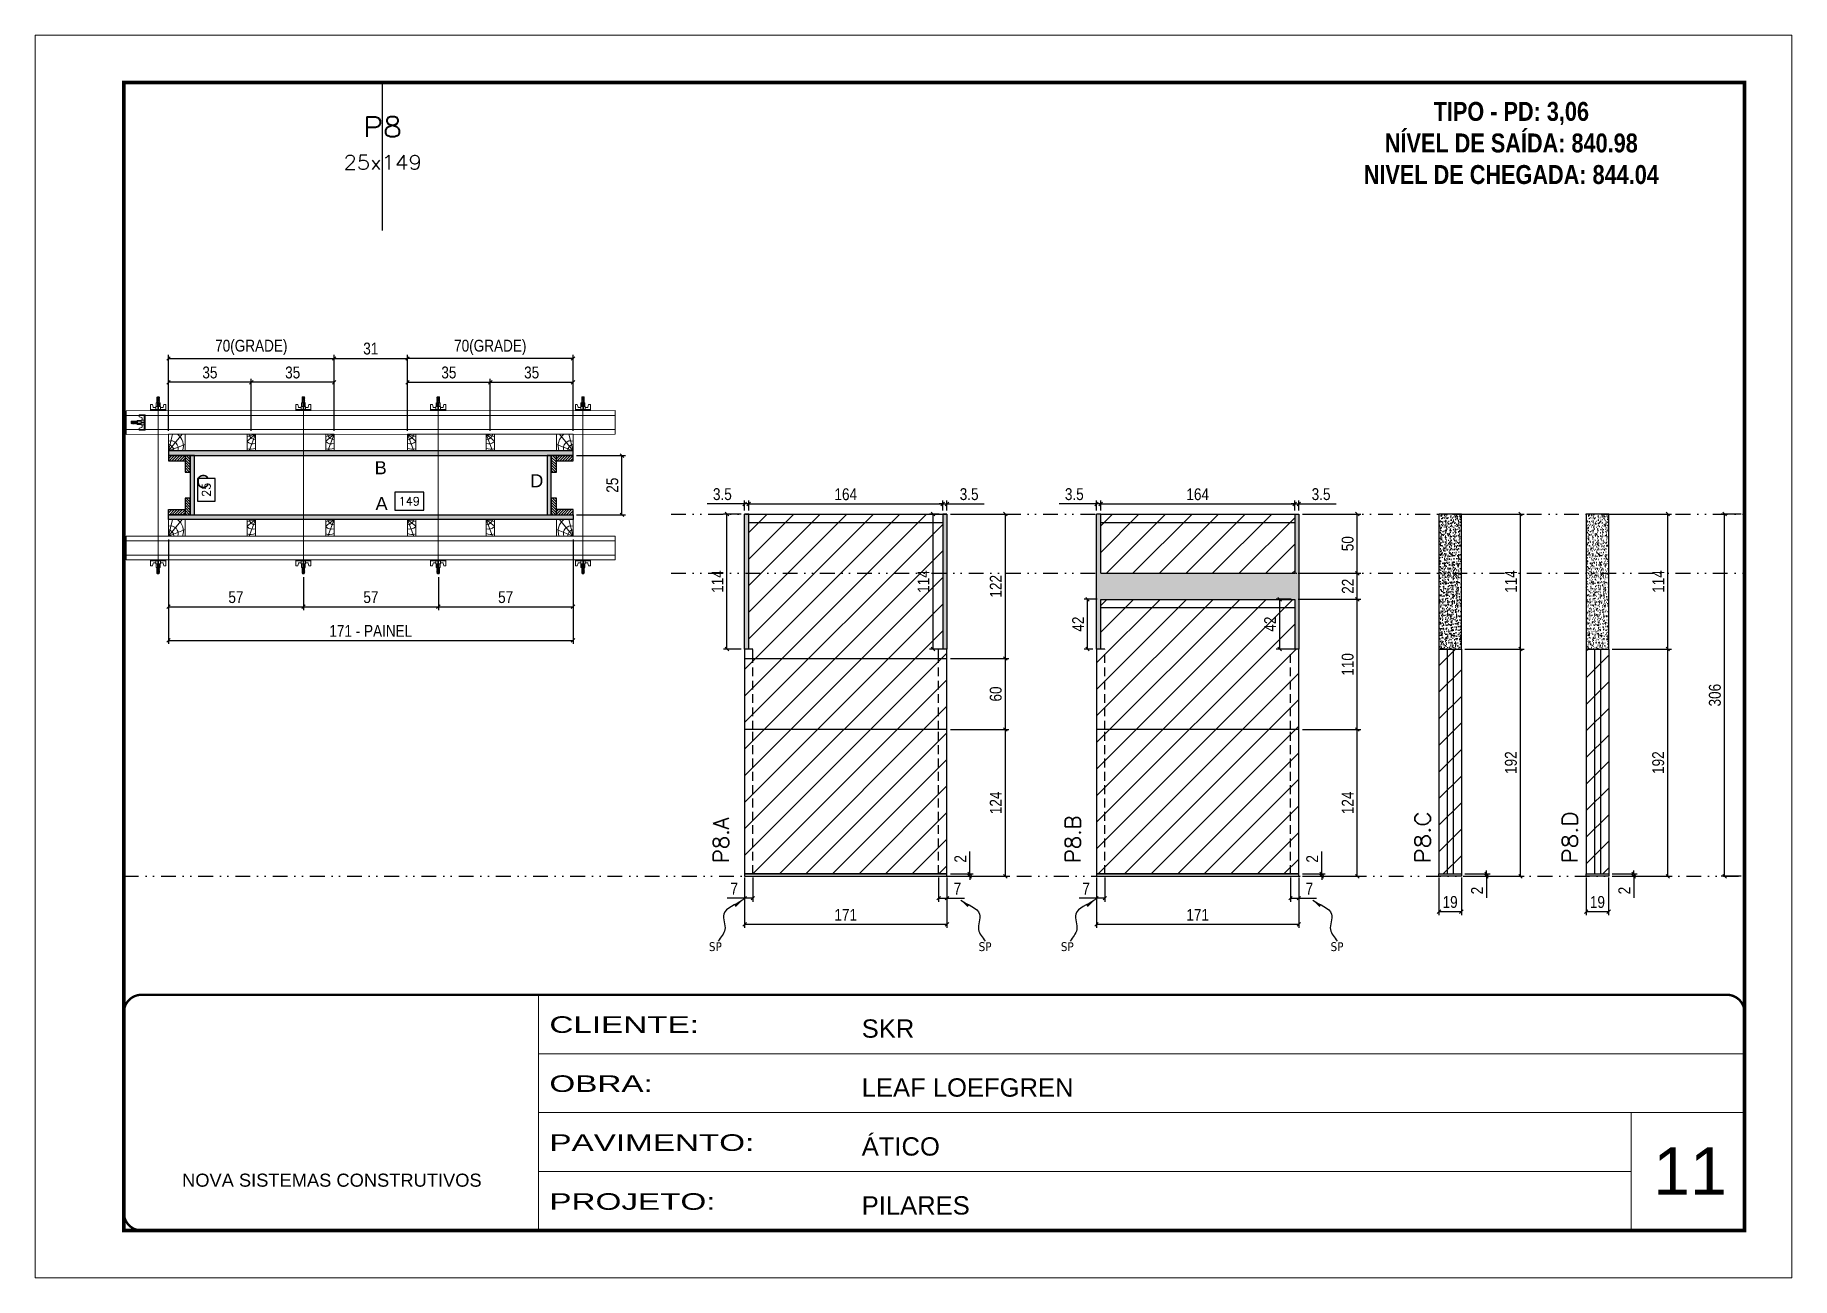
# Model space of a CAD drawing. Extents: x 14400 to 27878, y -21631 to 6985.
# Drawn here: x 17597 to 19082, y 3638 to 4688 of the extents above; entities that cross this region are included whole.
import ezdxf
from ezdxf.enums import TextEntityAlignment as Align

# ---------------------------------------------------------------- set-up
doc = ezdxf.new("R2010")
doc.units = 0
for name, pattern in [('CONTINUO', [0]), ('DASHED', [0.75, 0.5, -0.25]), ('DIVIDE2', [0.625, 0.25, -0.125, 0, -0.125, 0, -0.125]), ('HIDDEN', [0.375, 0.25, -0.125])]:
    doc.linetypes.add(name, pattern=pattern)
for name, color, linetype, lineweight in [('CARIMBO', 255, 'Continuous', 9), ('Folhas', 255, 'Continuous', 9), ('Hachura', 251, 'Continuous', 9), ('Madeira', 126, 'Continuous', 18), ('Perfil Metálico', 224, 'Continuous', 18), ('SARRAFO DE PRESSAO', 251, 'DASHED', 9), ('Texto Seção', 7, 'Continuous', 15)]:
    doc.layers.add(name, color=color, linetype=linetype, lineweight=lineweight)
for name, color, linetype in [('CHAPA', 1, 'Continuous'), ('COTA', 241, 'Continuous'), ('MEIO_PONT', 93, 'Continuous'), ('NOMENCLATURA', 7, 'Continuous'), ('Nível', 160, 'Continuous'), ('Painéis', 200, 'Continuous'), ('SARR_2.2x7', 40, 'Continuous'), ('SARRAFO', 251, 'Continuous'), ('texto', 7, 'Continuous'), ('Texto de Titulo', 7, 'Continuous'), ('Texto Qtd Sarr', 242, 'Continuous'), ('TEXTO_GERAL', 7, 'Continuous')]:
    doc.layers.add(name, color=color, linetype=linetype)
doc.styles.add('ARIAL', font='arial.ttf')
doc.styles.add('COTA TECNICA', font='techl___.ttf', dxfattribs={"height": 10})
doc.styles.add('COTA TECNICA 2X', font='techl___.ttf', dxfattribs={"height": 10})
doc.styles.add('COTA TECNICA-50', font='techl___.ttf', dxfattribs={"height": 10})
doc.styles.add('REGUA-120', font='ROMANS.shx', dxfattribs={"height": 15})
doc.styles.add('ROMANC', font='techb___.ttf', dxfattribs={"height": 2.5})
doc.styles.add('ROMANS', font='romans.shx')
doc.styles.get("Standard").update_dxf_attribs({"font": 'arial.ttf'})
doc.styles.add('Tecnologia', font='')
doc.styles.get('Tecnologia').set_extended_font_data('Forgotten Futurist')
doc.dimstyles.new('COTA PAINEL-50', dxfattribs={"dimtxt": 10, "dimasz": 3, "dimexe": 3, "dimexo": 3, "dimgap": 3, "dimtad": 1, "dimdec": 1, "dimzin": 12, "dimdsep": 46, "dimtxsty": 'COTA TECNICA-50', "dimblk1": 'OBLIQUE', "dimblk2": 'OBLIQUE', "dimsah": 1, "dimcen": 0.9, "dimclrd": 4, "dimclre": 4, "dimclrt": 240, "dimadec": 1, "dimazin": 3, "dimtfac": 1, "dimtdec": 1, "dimtmove": 0, "dimatfit": 3, "dimfxl": 1, "dimtolj": 1, "dimtzin": 12, "dimarcsym": 0})
doc.dimstyles.new('PAINEL', dxfattribs={"dimtxt": 10, "dimasz": 3, "dimexe": 3, "dimexo": 3, "dimgap": 3, "dimtad": 1, "dimdec": 1, "dimzin": 12, "dimdsep": 46, "dimtxsty": 'COTA TECNICA', "dimblk1": 'OBLIQUE', "dimblk2": 'OBLIQUE', "dimsah": 1, "dimcen": 0.9, "dimclrd": 4, "dimclre": 4, "dimclrt": 240, "dimadec": 1, "dimazin": 3, "dimtfac": 1, "dimtdec": 1, "dimtmove": 0, "dimatfit": 3, "dimfxl": 1, "dimtolj": 1, "dimtzin": 12, "dimarcsym": 0})
doc.dimstyles.new('SECAO PILAR', dxfattribs={"dimtxt": 10, "dimasz": 3, "dimexe": 3, "dimexo": 3, "dimgap": 3, "dimtad": 1, "dimdec": 1, "dimlfac": 0.5, "dimzin": 12, "dimdsep": 46, "dimtxsty": 'COTA TECNICA 2X', "dimblk1": 'OBLIQUE', "dimblk2": 'OBLIQUE', "dimsah": 1, "dimcen": 0.9, "dimclrd": 256, "dimclre": 256, "dimclrt": 256, "dimadec": 1, "dimazin": 3, "dimtfac": 1, "dimtdec": 1, "dimtmove": 0, "dimatfit": 3, "dimfxl": 1, "dimtolj": 1, "dimtzin": 12, "dimarcsym": 0})
doc.dimstyles.new('SECÇÃO 2', dxfattribs={"dimtxt": 7, "dimasz": 6, "dimexe": 0.18, "dimexo": 2, "dimgap": -4, "dimtad": 3, "dimdec": 1, "dimlfac": 0.5, "dimzin": 12, "dimdsep": 46, "dimtxsty": 'ROMANS', "dimblk": 'ARCHTICK', "dimcen": 0.09, "dimse1": 1, "dimse2": 1, "dimsd1": 1, "dimsd2": 1, "dimclrd": 180, "dimclre": 5, "dimclrt": 1, "dimadec": 0, "dimazin": 3, "dimtfac": 1, "dimtdec": 1, "dimtofl": 0, "dimtmove": 0, "dimatfit": 3, "dimldrblk": 'ARCHTICK', "dimfxl": 1, "dimtolj": 1, "dimtzin": 0, "dimarcsym": 0})
doc.dimstyles.get("Standard").update_dxf_attribs({"dimtxt": 0.18, "dimasz": 0.18, "dimexe": 0.18, "dimexo": 0.0625, "dimgap": 0.09, "dimtad": 0, "dimtih": 1, "dimtoh": 1, "dimdec": 4, "dimzin": 0, "dimdsep": 46, "dimtxsty": 'Standard', "dimcen": 0.09, "dimadec": 0, "dimazin": 0, "dimtfac": 1, "dimtdec": 4, "dimtofl": 0, "dimtmove": 0, "dimatfit": 3, "dimfxl": 1, "dimtolj": 1, "dimtzin": 0, "dimarcsym": 0})

msp = doc.modelspace()

# ---------------------------------------------------------------- texts
at = {"layer": 'CARIMBO', "style": 'ARIAL'}
msp.add_text('11', height=40, dxfattribs=at).set_placement((18964.828, 3707.721))
at = {"layer": 'NOMENCLATURA', "color": 2, "insert": (18844.806, 4631.162), "char_height": 16, "attachment_point": 2, "style": 'ROMANC'}
msp.add_mtext_dynamic_manual_height_columns('TIPO - PD: 3,06\\PNÍVEL DE SAÍDA: 840.98\\PNIVEL DE CHEGADA: 844.04', width=432.35115, gutter_width=1, heights=[0], dxfattribs=at)
at = {"layer": 'texto', "color": 0, "char_height": 7.5, "attachment_point": 5}
for insert in [(18171.948, 3917.369), (18399.972, 3917.369), (18469.442, 3917.369), (18697.467, 3917.369)]:
    msp.add_mtext('{\\fTahoma|b0|i0|c0|p34;\\C4;SP}', dxfattribs=dict(at, insert=insert))
at = {"layer": 'Texto Seção', "style": 'REGUA-120', "width": 1.1}
for s, p in [('P8.C', (18776.375, 3987.624)), ('P8.D', (18900.89, 3987.624))]:
    msp.add_text(s, height=13, rotation=90, dxfattribs=at).set_placement(p)
at = {"layer": 'Texto Seção', "char_height": 13, "width": 285.32988, "attachment_point": 7, "rotation": 90, "style": 'REGUA-120'}
for s, insert in [('P8.A', (18183.254, 3988.112)), ('P8.B', (18480.749, 3988.112))]:
    msp.add_mtext(s, dxfattribs=dict(at, insert=insert))
at = {"layer": 'TEXTO_GERAL', "style": 'ARIAL'}
for s, p in [('B', (17889.089, 4322.075)), ('C', (17738.704, 4310.469)), ('D', (18021.047, 4311.048)), ('A', (17889.835, 4291.845))]:
    msp.add_text(s, height=11, dxfattribs=at).set_placement(p, align=Align.MIDDLE_CENTER)

# ---------------------------------------------------------------- blocks, each defined once
blk = doc.blocks.new('9999999999')
at = {"color": 30, "linetype": 'CONTINUO'}
for p, q in [((98564.6, 34230.2), (98564.6, 34429.4)), ((98564.6, 34379.6), (99584, 34379.6)), ((98564.6, 34329.8), (99488, 34329.8)), ((99584, 34329.8), (99488, 34329.8)), ((99488, 34329.8), (99488, 34230.2)), ((98564.6, 34280), (99488, 34280))]:
    blk.add_line(p, q, dxfattribs=at)
at = {"color": 30, "linetype": 'CONTINUO', "const_width": 2}
blk.add_lwpolyline([(99584, 34230.2), (99584, 34414.4, 0.414214), (99569, 34429.4), (98229, 34429.4, 0.414214), (98214, 34414.4), (98214, 34245.2, 0.414214), (98229, 34230.2), (99584, 34230.2)], format="xyb", dxfattribs=at)
at = {"layer": 'Folhas'}
blk.add_lwpolyline([(98139, 34190.2), (99624, 34190.2), (99624, 35240.2), (98139, 35240.2)], close=True, dxfattribs=at)
at = {"layer": 'Folhas', "color": 30, "const_width": 3}
blk.add_lwpolyline([(98214, 34230.2), (99584, 34230.2), (99584, 35200.2), (98214, 35200.2)], close=True, dxfattribs=at)
at = {"color": 7, "linetype": 'Continuous', "ltscale": 5, "style": 'ARIAL'}
for s, height, p in [('SKR', 15.48, (98837.7, 34393.1)), ('LEAF LOEFGREN', 15.483, (98837.7, 34343.3)), ('ÁTICO', 15.48, (98837.7, 34293.5)), ('NOVA SISTEMAS CONSTRUTIVOS', 11.059, (98263.2, 34267.2)), ('PILARES', 15.48, (98837.7, 34243.7))]:
    blk.add_text(s, height=height, dxfattribs=at).set_placement(p)
at = {"layer": 'Folhas', "color": 7, "style": 'Tecnologia', "width": 1.5}
for s, p in [('CLIENTE:', (98573.7, 34397.2)), ('OBRA:', (98573.7, 34347.3)), ('PAVIMENTO:', (98573.7, 34297.5)), ('PROJETO:', (98573.7, 34247.7))]:
    blk.add_text(s, height=14, dxfattribs=at).set_placement(p)
blk = doc.blocks.new('*D1010')
at = {"layer": 'COTA', "color": 180, "lineweight": -2, "transparency": 16777216}
for p, q in [((17749.1, 4313.1), (17734.1, 4313.1)), ((17734.1, 4313.1), (17734.1, 4293.7)), ((17749.1, 4293.7), (17749.1, 4313.1)), ((17734.1, 4293.7), (17749.1, 4293.7))]:
    blk.add_line(p, q, dxfattribs=at)
at = {"layer": 'Defpoints', "color": 0, "transparency": 16777216}
for p in [(17749, 4332.3), (17749, 4282.3), (17753.1, 4282.3)]:
    blk.add_point(p, dxfattribs=at)
at = {"layer": 'COTA', "color": 1, "transparency": 16777216, "insert": (17741.6, 4303.4), "char_height": 7, "attachment_point": 5, "rotation": 90, "style": 'ROMANS'}
blk.add_mtext('\\A1;25', dxfattribs=at)
blk = doc.blocks.new('_ArchTick')
at = {"color": 0, "linetype": 'ByBlock', "const_width": 0.15}
blk.add_lwpolyline([(-0.5, -0.5), (0.5, 0.5)], dxfattribs=at)
blk = doc.blocks.new('*D1011')
at = {"layer": 'COTA', "color": 180, "lineweight": -2, "transparency": 16777216}
for p, q in [((17925.6, 4301.3), (17900.9, 4301.3)), ((17900.9, 4301.3), (17900.9, 4286.3)), ((17925.6, 4286.3), (17925.6, 4301.3)), ((17900.9, 4286.3), (17925.6, 4286.3))]:
    blk.add_line(p, q, dxfattribs=at)
at = {"layer": 'Defpoints', "color": 0, "transparency": 16777216}
for p in [(17731.7, 4282.3), (18029.7, 4282.3), (18029.7, 4282.3)]:
    blk.add_point(p, dxfattribs=at)
at = {"layer": 'COTA', "color": 1, "transparency": 16777216, "insert": (17913.2, 4293.8), "char_height": 7, "attachment_point": 5, "style": 'ROMANS'}
blk.add_mtext('\\A1;149', dxfattribs=at)
blk = doc.blocks.new('_Oblique')
at = {"color": 0, "linetype": 'ByBlock', "lineweight": -2}
blk.add_line((-0.5, -0.5), (0.5, 0.5), dxfattribs=at)
blk = doc.blocks.new('*D1012')
at = {"layer": 'COTA', "lineweight": -2, "transparency": 16777216}
for p, q in [((17709.7, 4261.3), (17709.7, 4173.2)), ((18051.7, 4261.4), (18051.7, 4173.2)), ((17709.7, 4176.2), (18051.7, 4176.2))]:
    blk.add_line(p, q, dxfattribs=at)
at = {"layer": 'Defpoints', "color": 0, "transparency": 16777216}
for p in [(17709.7, 4264.3), (18051.7, 4264.4), (18051.7, 4176.2)]:
    blk.add_point(p, dxfattribs=at)
at = {"layer": 'COTA', "lineweight": -2, "transparency": 16777216, "xscale": 3, "yscale": 3, "zscale": 3, "rotation": 180}
blk.add_blockref('_Oblique', (17709.7, 4176.2), dxfattribs=at)
at = {"layer": 'COTA', "lineweight": -2, "transparency": 16777216, "xscale": 3, "yscale": 3, "zscale": 3}
blk.add_blockref('_Oblique', (18051.7, 4176.2), dxfattribs=at)
at = {"layer": 'COTA', "transparency": 16777216, "insert": (17880.7, 4184.2), "char_height": 10, "attachment_point": 5, "style": 'COTA TECNICA 2X'}
blk.add_mtext('\\A1;171 - PAINEL', dxfattribs=at)
blk = doc.blocks.new('*D1013')
at = {"layer": 'COTA', "lineweight": -2, "transparency": 16777216}
for p, q in [((17709.7, 4261.3), (17709.7, 4201.6)), ((17823.8, 4229.6), (17823.8, 4201.6)), ((17709.7, 4204.6), (17823.8, 4204.6))]:
    blk.add_line(p, q, dxfattribs=at)
at = {"layer": 'Defpoints', "color": 0, "transparency": 16777216}
for p in [(17709.7, 4264.3), (17823.8, 4232.6), (17823.8, 4204.6)]:
    blk.add_point(p, dxfattribs=at)
at = {"layer": 'COTA', "lineweight": -2, "transparency": 16777216, "xscale": 3, "yscale": 3, "zscale": 3, "rotation": 180}
blk.add_blockref('_Oblique', (17709.7, 4204.6), dxfattribs=at)
at = {"layer": 'COTA', "lineweight": -2, "transparency": 16777216, "xscale": 3, "yscale": 3, "zscale": 3}
blk.add_blockref('_Oblique', (17823.8, 4204.6), dxfattribs=at)
at = {"layer": 'COTA', "transparency": 16777216, "insert": (17766.7, 4212.7), "char_height": 10, "attachment_point": 5, "style": 'COTA TECNICA 2X'}
blk.add_mtext('\\A1;57', dxfattribs=at)
blk = doc.blocks.new('*D1014')
at = {"layer": 'COTA', "lineweight": -2, "transparency": 16777216}
for p, q in [((18051.7, 4261.3), (18051.7, 4201.6)), ((17937.8, 4229.6), (17937.8, 4201.6)), ((17937.8, 4204.6), (18051.7, 4204.6))]:
    blk.add_line(p, q, dxfattribs=at)
at = {"layer": 'Defpoints', "color": 0, "transparency": 16777216}
for p in [(18051.7, 4264.3), (17937.8, 4232.6), (18051.7, 4204.6)]:
    blk.add_point(p, dxfattribs=at)
at = {"layer": 'COTA', "lineweight": -2, "transparency": 16777216, "xscale": 3, "yscale": 3, "zscale": 3, "rotation": 180}
blk.add_blockref('_Oblique', (17937.8, 4204.6), dxfattribs=at)
at = {"layer": 'COTA', "lineweight": -2, "transparency": 16777216, "xscale": 3, "yscale": 3, "zscale": 3}
blk.add_blockref('_Oblique', (18051.7, 4204.6), dxfattribs=at)
at = {"layer": 'COTA', "transparency": 16777216, "insert": (17994.7, 4212.7), "char_height": 10, "attachment_point": 5, "style": 'COTA TECNICA 2X'}
blk.add_mtext('\\A1;57', dxfattribs=at)
blk = doc.blocks.new('C')
at = {"layer": 'Hachura', "color": 0}
for p, q in [((0, 3.22), (0, -3.22)), ((0.45, 3.22), (0, 3.22)), ((0.46, 3.16), (0, 3.16)), ((0.46, 3.05), (0, 3.05)), ((0.46, 2.88), (0, 2.88)), ((0, 2.75), (0, -1.16)), ((0.46, 2.65), (0, 2.65)), ((0.46, 2.23), (0, 2.23)), ((0.46, 1.51), (0, 1.51)), ((0.39, 0.49), (0.17, 0.49)), ((0.45, -3.23), (0.45, 3.22)), ((0.45, 3.22), (2.58, 3.22)), ((1.74, 0.97), (0.45, 0.97)), ((1.45, 0.1), (0.45, 0.1)), ((1.35, 1.94), (1.35, 0.96)), ((2.58, 2.39), (1.47, 2.09)), ((1.74, -0.97), (1.74, 0.97)), ((1.74, 0.97), (1.74, 0.84)), ((1.74, 0.97), (1.74, 0.84)), ((1.74, 0.84), (3.35, 0.84)), ((3.35, 0.45), (1.74, 0.45)), ((2.58, 3.22), (2.58, 2.39)), ((3.32, 0.84), (3.32, -0.84)), ((3.35, 0.84), (3.35, -0.84)), ((3.68, 0.45), (3.35, 0.45)), ((3.84, -0.52), (3.35, 0.45)), ((3.35, 0.06), (3.67, -0.57)), ((3.68, 0.45), (4.16, -0.52)), ((3.72, 0.5), (4.25, -0.57)), ((4.37, -0.55), (3.83, 0.53)), ((4.15, 0.45), (3.93, 0.45)), ((4.42, -0.52), (3.93, 0.45)), ((4.15, 0.45), (4.26, 0.45)), ((4.26, 0.45), (4.74, -0.52)), ((4.3, 0.5), (4.83, -0.57)), ((4.95, -0.55), (4.41, 0.53)), ((4.51, 0.45), (4.84, 0.45)), ((5, -0.52), (4.51, 0.45)), ((4.84, 0.45), (5.32, -0.52)), ((4.88, 0.5), (5.41, -0.57)), ((5.53, -0.55), (4.99, 0.53)), ((5.58, -0.52), (5.09, 0.45)), ((5.42, 0.45), (5.09, 0.45)), ((5.58, -0.52), (5.09, 0.45)), ((5.42, 0.45), (5.74, -0.19)), ((5.46, 0.5), (5.74, -0.07)), ((5.74, 0.19), (5.57, 0.53)), ((5.74, 0.32), (5.68, 0.45)), ((5.68, 0.45), (5.74, 0.45)), ((5.74, 0.45), (5.9, 0.29)), ((5.74, 0.45), (5.74, -0.52)), ((5.9, -0.36), (5.9, 0.29)), ((0.45, 0), (0, 0)), ((0.46, -1.52), (0, -1.52)), ((0.46, -2.23), (0, -2.23)), ((0.46, -2.65), (0, -2.65)), ((0.46, -2.88), (0, -2.88)), ((0.46, -3.05), (0, -3.05)), ((0.46, -3.16), (0, -3.16)), ((0, -3.22), (2.57, -3.22)), ((0.08, -0.48), (0.29, -0.48)), ((0.29, -0.48), (0.4, -0.48)), ((0.45, 0), (0.45, -0.97)), ((0.45, -0.16), (1.45, -0.16)), ((0.45, -0.65), (0.45, -0.32)), ((0.45, -3.23), (0.45, -0.65)), ((0.45, -0.97), (1.74, -0.97)), ((1.35, -1.94), (1.35, -0.97)), ((2.58, -2.39), (1.47, -2.1)), ((3.35, -0.32), (1.74, -0.32)), ((3.35, -0.84), (1.74, -0.84)), ((2.58, -3.23), (2.58, -2.39)), ((3.35, -0.07), (3.58, -0.52)), ((3.35, -0.52), (3.58, -0.52)), ((3.84, -0.52), (4.16, -0.52)), ((4.42, -0.52), (4.74, -0.52)), ((4.63, -0.52), (4.74, -0.52)), ((5, -0.52), (5.32, -0.52)), ((5.58, -0.52), (5.74, -0.52)), ((5.74, -0.52), (5.9, -0.36)), ((5.74, -0.52), (5.74, -0.52))]:
    blk.add_line(p, q, dxfattribs=at)
for centre, radius, start, end in [((1.52, 1.94), 0.161, 104.74356, 180), ((1.44, -0.03), 0.129, 272.69497, 87.30503), ((3.81, 0.39), 0.143, 25.56881, 154.43119), ((4.39, 0.39), 0.143, 25.56881, 154.43119), ((4.97, 0.39), 0.143, 25.56881, 154.43119), ((5.55, 0.39), 0.143, 25.56881, 154.43119), ((0.17, -0.37), 0.174, 221.74404, 317.85924), ((1.52, -1.94), 0.161, 180, 255.25644), ((3.71, -0.4), 0.174, 222.14076, 318.25596), ((4.29, -0.4), 0.174, 222.14076, 318.25596), ((4.87, -0.4), 0.174, 222.14076, 318.25596), ((5.45, -0.4), 0.174, 222.14076, 318.25596), ((5.61, -0.4), 0.174, 317.85924, 318.25596)]:
    blk.add_arc(centre, radius, start, end, dxfattribs=at)
blk = doc.blocks.new('*D1015')
at = {"layer": 'COTA', "lineweight": -2, "transparency": 16777216}
for p, q in [((17823.8, 4229.6), (17823.8, 4201.6)), ((17937.8, 4229.6), (17937.8, 4201.6)), ((17823.8, 4204.6), (17937.8, 4204.6))]:
    blk.add_line(p, q, dxfattribs=at)
at = {"layer": 'Defpoints', "color": 0, "transparency": 16777216}
for p in [(17823.8, 4232.6), (17937.8, 4232.6), (17937.8, 4204.6)]:
    blk.add_point(p, dxfattribs=at)
at = {"layer": 'COTA', "lineweight": -2, "transparency": 16777216, "xscale": 3, "yscale": 3, "zscale": 3, "rotation": 180}
blk.add_blockref('_Oblique', (17823.8, 4204.6), dxfattribs=at)
at = {"layer": 'COTA', "lineweight": -2, "transparency": 16777216, "xscale": 3, "yscale": 3, "zscale": 3}
blk.add_blockref('_Oblique', (17937.8, 4204.6), dxfattribs=at)
at = {"layer": 'COTA', "transparency": 16777216, "insert": (17880.8, 4212.7), "char_height": 10, "attachment_point": 5, "style": 'COTA TECNICA 2X'}
blk.add_mtext('\\A1;57', dxfattribs=at)
blk = doc.blocks.new('*D1016')
at = {"layer": 'COTA', "lineweight": -2, "transparency": 16777216}
for p, q in [((17911.7, 4353.3), (17911.7, 4397.3)), ((17981.7, 4353.3), (17981.7, 4397.3)), ((17911.7, 4394.3), (17981.7, 4394.3))]:
    blk.add_line(p, q, dxfattribs=at)
at = {"layer": 'Defpoints', "color": 0, "transparency": 16777216}
for p in [(17981.7, 4394.3), (17911.7, 4350.3), (17981.7, 4350.3)]:
    blk.add_point(p, dxfattribs=at)
at = {"layer": 'COTA', "lineweight": -2, "transparency": 16777216, "xscale": 3, "yscale": 3, "zscale": 3, "rotation": 180}
blk.add_blockref('_Oblique', (17911.7, 4394.3), dxfattribs=at)
at = {"layer": 'COTA', "lineweight": -2, "transparency": 16777216, "xscale": 3, "yscale": 3, "zscale": 3}
blk.add_blockref('_Oblique', (17981.7, 4394.3), dxfattribs=at)
at = {"layer": 'COTA', "transparency": 16777216, "insert": (17946.7, 4402.5), "char_height": 10, "attachment_point": 5, "style": 'COTA TECNICA 2X'}
blk.add_mtext('\\A1;35', dxfattribs=at)
blk = doc.blocks.new('*D1017')
at = {"layer": 'COTA', "lineweight": -2, "transparency": 16777216}
for p, q in [((17981.7, 4353.3), (17981.7, 4397.3)), ((18051.7, 4353.3), (18051.7, 4397.3)), ((17981.7, 4394.3), (18051.7, 4394.3))]:
    blk.add_line(p, q, dxfattribs=at)
at = {"layer": 'Defpoints', "color": 0, "transparency": 16777216}
for p in [(18051.7, 4394.3), (17981.7, 4350.3), (18051.7, 4350.3)]:
    blk.add_point(p, dxfattribs=at)
at = {"layer": 'COTA', "lineweight": -2, "transparency": 16777216, "xscale": 3, "yscale": 3, "zscale": 3, "rotation": 180}
blk.add_blockref('_Oblique', (17981.7, 4394.3), dxfattribs=at)
at = {"layer": 'COTA', "lineweight": -2, "transparency": 16777216, "xscale": 3, "yscale": 3, "zscale": 3}
blk.add_blockref('_Oblique', (18051.7, 4394.3), dxfattribs=at)
at = {"layer": 'COTA', "transparency": 16777216, "insert": (18016.7, 4402.5), "char_height": 10, "attachment_point": 5, "style": 'COTA TECNICA 2X'}
blk.add_mtext('\\A1;35', dxfattribs=at)
blk = doc.blocks.new('*D1018')
at = {"layer": 'COTA', "lineweight": -2, "transparency": 16777216}
for p, q in [((17911.7, 4353.3), (17911.7, 4417.4)), ((18051.7, 4414.4), (17911.7, 4414.4)), ((18051.7, 4353.3), (18051.7, 4417.4))]:
    blk.add_line(p, q, dxfattribs=at)
at = {"layer": 'Defpoints', "color": 0, "transparency": 16777216}
for p in [(17911.7, 4414.4), (17911.7, 4350.3), (18051.7, 4350.3)]:
    blk.add_point(p, dxfattribs=at)
at = {"layer": 'COTA', "lineweight": -2, "transparency": 16777216, "xscale": 3, "yscale": 3, "zscale": 3, "rotation": 180}
blk.add_blockref('_Oblique', (17911.7, 4414.4), dxfattribs=at)
at = {"layer": 'COTA', "lineweight": -2, "transparency": 16777216, "xscale": 3, "yscale": 3, "zscale": 3}
blk.add_blockref('_Oblique', (18051.7, 4414.4), dxfattribs=at)
at = {"layer": 'COTA', "transparency": 16777216, "insert": (17981.7, 4423.7), "char_height": 10, "attachment_point": 5, "style": 'COTA TECNICA 2X'}
blk.add_mtext('\\A1;70(GRADE)', dxfattribs=at)
blk = doc.blocks.new('*D1019')
at = {"layer": 'COTA', "lineweight": -2, "transparency": 16777216}
for p, q in [((18054.7, 4332.3), (18096, 4332.3)), ((18093, 4282.3), (18093, 4332.3)), ((18054.7, 4282.3), (18096, 4282.3))]:
    blk.add_line(p, q, dxfattribs=at)
at = {"layer": 'Defpoints', "color": 0, "transparency": 16777216}
for p in [(18051.7, 4332.3), (18093, 4332.3), (18051.7, 4282.3)]:
    blk.add_point(p, dxfattribs=at)
at = {"layer": 'COTA', "lineweight": -2, "transparency": 16777216, "xscale": 3, "yscale": 3, "zscale": 3}
for p, rotation in [((18093, 4332.3), 90), ((18093, 4282.3), 270)]:
    blk.add_blockref('_Oblique', p, dxfattribs=dict(at, rotation=rotation))
at = {"layer": 'COTA', "transparency": 16777216, "insert": (18084.9, 4307.3), "char_height": 10, "attachment_point": 5, "rotation": 90, "style": 'COTA TECNICA 2X'}
blk.add_mtext('\\A1;25', dxfattribs=at)
blk = doc.blocks.new('PONTALETE')
at = {"layer": 'Madeira'}
for q in [(2.71, 7), (7, 5.76), (7, 1.74)]:
    blk.add_line((0, 0), q, dxfattribs=at)
blk.add_lwpolyline([(0, 0), (7, 0), (7, 7), (0, 7)], close=True, dxfattribs=at)
for centre, radius, start, end in [((2.04, 0.06), 6.23, 37.28179, 109.09128), ((1.09, 0.9), 3.19, 343.60304, 109.98471), ((-0.21, -0.78), 3.09, 14.63219, 86.0383)]:
    blk.add_arc(centre, radius, start, end, dxfattribs=at)
blk = doc.blocks.new('MEIO PONTALETE')
at = {"layer": 'Madeira'}
for q in [(2.71, 7), (3.5, 2.88), (3.5, 0.87)]:
    blk.add_line((0, 0), q, dxfattribs=at)
blk.add_lwpolyline([(0, 0), (3.5, 0), (3.5, 7), (0, 7)], close=True, dxfattribs=at)
for centre, radius, start, end in [((2.04, 0.06), 6.23, 76.44987, 109.09128), ((1.09, 0.9), 3.19, 40.90626, 109.98471), ((-0.21, -0.78), 3.09, 14.63219, 86.0383)]:
    blk.add_arc(centre, radius, start, end, dxfattribs=at)
blk = doc.blocks.new('titulo1')
at = {"layer": 'Defpoints', "color": 252, "linetype": 'HIDDEN', "ltscale": 2}
blk.add_line((0, 0), (0, 125), dxfattribs=at)
at = {"layer": 'Defpoints', "style": 'ROMANS', "oblique": 15}
blk.add_attdef('FOLHA', text='', height=10, dxfattribs=at).set_placement((0, 15.6), align=Align.MIDDLE_CENTER)
at = {"layer": 'Texto Qtd Sarr', "color": 3, "style": 'ROMANS', "oblique": 15}
for tag, height, p in [('TITULO', 17, (0, 71.4)), ('SEÇÃO', 12, (0, 41.5))]:
    blk.add_attdef(tag, text='', height=height, dxfattribs=at).set_placement(p, align=Align.MIDDLE_CENTER)
blk = doc.blocks.new('*D1020')
at = {"layer": 'COTA', "lineweight": -2, "transparency": 16777216}
for p, q in [((17779.7, 4353.3), (17779.7, 4397.3)), ((17849.7, 4353.3), (17849.7, 4397.3)), ((17849.7, 4394.3), (17779.7, 4394.3))]:
    blk.add_line(p, q, dxfattribs=at)
at = {"layer": 'Defpoints', "color": 0, "transparency": 16777216}
for p in [(17779.7, 4394.3), (17779.7, 4350.3), (17849.7, 4350.3)]:
    blk.add_point(p, dxfattribs=at)
at = {"layer": 'COTA', "lineweight": -2, "transparency": 16777216, "xscale": 3, "yscale": 3, "zscale": 3, "rotation": 180}
blk.add_blockref('_Oblique', (17779.7, 4394.3), dxfattribs=at)
at = {"layer": 'COTA', "lineweight": -2, "transparency": 16777216, "xscale": 3, "yscale": 3, "zscale": 3}
blk.add_blockref('_Oblique', (17849.7, 4394.3), dxfattribs=at)
at = {"layer": 'COTA', "transparency": 16777216, "insert": (17814.7, 4402.5), "char_height": 10, "attachment_point": 5, "style": 'COTA TECNICA 2X'}
blk.add_mtext('\\A1;35', dxfattribs=at)
blk = doc.blocks.new('*D1021')
at = {"layer": 'COTA', "lineweight": -2, "transparency": 16777216}
for p, q in [((17709.7, 4353.3), (17709.7, 4397.3)), ((17779.7, 4353.3), (17779.7, 4397.3)), ((17779.7, 4394.3), (17709.7, 4394.3))]:
    blk.add_line(p, q, dxfattribs=at)
at = {"layer": 'Defpoints', "color": 0, "transparency": 16777216}
for p in [(17709.7, 4394.3), (17709.7, 4350.3), (17779.7, 4350.3)]:
    blk.add_point(p, dxfattribs=at)
at = {"layer": 'COTA', "lineweight": -2, "transparency": 16777216, "xscale": 3, "yscale": 3, "zscale": 3, "rotation": 180}
blk.add_blockref('_Oblique', (17709.7, 4394.3), dxfattribs=at)
at = {"layer": 'COTA', "lineweight": -2, "transparency": 16777216, "xscale": 3, "yscale": 3, "zscale": 3}
blk.add_blockref('_Oblique', (17779.7, 4394.3), dxfattribs=at)
at = {"layer": 'COTA', "transparency": 16777216, "insert": (17744.7, 4402.5), "char_height": 10, "attachment_point": 5, "style": 'COTA TECNICA 2X'}
blk.add_mtext('\\A1;35', dxfattribs=at)
blk = doc.blocks.new('*D1022')
at = {"layer": 'COTA', "lineweight": -2, "transparency": 16777216}
for p, q in [((17709.7, 4353.3), (17709.7, 4417.4)), ((17709.7, 4414.4), (17849.7, 4414.4)), ((17849.7, 4353.3), (17849.7, 4417.4))]:
    blk.add_line(p, q, dxfattribs=at)
at = {"layer": 'Defpoints', "color": 0, "transparency": 16777216}
for p in [(17849.7, 4414.4), (17709.7, 4350.3), (17849.7, 4350.3)]:
    blk.add_point(p, dxfattribs=at)
at = {"layer": 'COTA', "lineweight": -2, "transparency": 16777216, "xscale": 3, "yscale": 3, "zscale": 3, "rotation": 180}
blk.add_blockref('_Oblique', (17709.7, 4414.4), dxfattribs=at)
at = {"layer": 'COTA', "lineweight": -2, "transparency": 16777216, "xscale": 3, "yscale": 3, "zscale": 3}
blk.add_blockref('_Oblique', (17849.7, 4414.4), dxfattribs=at)
at = {"layer": 'COTA', "transparency": 16777216, "insert": (17779.7, 4423.7), "char_height": 10, "attachment_point": 5, "style": 'COTA TECNICA 2X'}
blk.add_mtext('\\A1;70(GRADE)', dxfattribs=at)
blk = doc.blocks.new('*D1027')
at = {"layer": 'COTA', "lineweight": -2, "transparency": 16777216}
for p, q in [((17849.7, 4353.3), (17849.7, 4417.4)), ((17849.7, 4414.4), (17911.7, 4414.4)), ((17911.7, 4353.3), (17911.7, 4417.4))]:
    blk.add_line(p, q, dxfattribs=at)
at = {"layer": 'Defpoints', "color": 0, "transparency": 16777216}
for p in [(17911.7, 4414.4), (17849.7, 4350.3), (17911.7, 4350.3)]:
    blk.add_point(p, dxfattribs=at)
at = {"layer": 'COTA', "lineweight": -2, "transparency": 16777216, "xscale": 3, "yscale": 3, "zscale": 3, "rotation": 180}
blk.add_blockref('_Oblique', (17849.7, 4414.4), dxfattribs=at)
at = {"layer": 'COTA', "lineweight": -2, "transparency": 16777216, "xscale": 3, "yscale": 3, "zscale": 3}
blk.add_blockref('_Oblique', (17911.7, 4414.4), dxfattribs=at)
at = {"layer": 'COTA', "transparency": 16777216, "insert": (17880.7, 4422.7), "char_height": 10, "attachment_point": 5, "style": 'COTA TECNICA 2X'}
blk.add_mtext('\\A1;31', dxfattribs=at)
blk = doc.blocks.new('*D1023')
at = {"layer": 'COTA', "color": 4, "lineweight": -2, "transparency": 16777216}
for p, q in [((18196.7, 3975.9), (18196.7, 3933.2)), ((18367.7, 3975.9), (18367.7, 3933.2)), ((18367.7, 3936.2), (18196.7, 3936.2))]:
    blk.add_line(p, q, dxfattribs=at)
at = {"layer": 'Defpoints', "color": 0, "transparency": 16777216}
for p in [(18196.7, 3978.9), (18367.7, 3978.9), (18196.7, 3936.2)]:
    blk.add_point(p, dxfattribs=at)
at = {"layer": 'COTA', "color": 4, "lineweight": -2, "transparency": 16777216, "xscale": 3, "yscale": 3, "zscale": 3, "rotation": 180}
blk.add_blockref('_Oblique', (18196.7, 3936.2), dxfattribs=at)
at = {"layer": 'COTA', "color": 4, "lineweight": -2, "transparency": 16777216, "xscale": 3, "yscale": 3, "zscale": 3}
blk.add_blockref('_Oblique', (18367.7, 3936.2), dxfattribs=at)
at = {"layer": 'COTA', "color": 240, "transparency": 16777216, "insert": (18282.2, 3944.3), "char_height": 10, "attachment_point": 5, "style": 'COTA TECNICA'}
blk.add_mtext('\\A1;171', dxfattribs=at)
blk = doc.blocks.new('*D1024')
at = {"layer": 'COTA', "color": 4, "lineweight": -2, "transparency": 16777216}
for p, q in [((18360.7, 3975.9), (18360.7, 3955.4)), ((18367.7, 3973.9), (18367.7, 3955.4)), ((18360.7, 3958.4), (18367.7, 3958.4)), ((18367.7, 3958.4), (18382.5, 3958.4))]:
    blk.add_line(p, q, dxfattribs=at)
at = {"layer": 'Defpoints', "color": 0, "transparency": 16777216}
for p in [(18360.7, 3978.9), (18367.7, 3976.9), (18367.7, 3958.4)]:
    blk.add_point(p, dxfattribs=at)
at = {"layer": 'COTA', "color": 4, "lineweight": -2, "transparency": 16777216, "xscale": 3, "yscale": 3, "zscale": 3, "rotation": 180}
blk.add_blockref('_Oblique', (18360.7, 3958.4), dxfattribs=at)
at = {"layer": 'COTA', "color": 4, "lineweight": -2, "transparency": 16777216, "xscale": 3, "yscale": 3, "zscale": 3}
blk.add_blockref('_Oblique', (18367.7, 3958.4), dxfattribs=at)
at = {"layer": 'COTA', "color": 240, "transparency": 16777216, "insert": (18376.6, 3966.4), "char_height": 10, "attachment_point": 5, "style": 'COTA TECNICA-50'}
blk.add_mtext('\\A1;7', dxfattribs=at)
blk = doc.blocks.new('*D1025')
at = {"layer": 'COTA', "color": 4, "lineweight": -2, "transparency": 16777216}
for p, q in [((18196.7, 3973.9), (18196.7, 3955.4)), ((18203.7, 3975.9), (18203.7, 3955.4)), ((18196.7, 3958.4), (18182, 3958.4)), ((18203.7, 3958.4), (18196.7, 3958.4))]:
    blk.add_line(p, q, dxfattribs=at)
at = {"layer": 'Defpoints', "color": 0, "transparency": 16777216}
for p in [(18196.7, 3976.9), (18203.7, 3978.9), (18196.7, 3958.4)]:
    blk.add_point(p, dxfattribs=at)
at = {"layer": 'COTA', "color": 4, "lineweight": -2, "transparency": 16777216, "xscale": 3, "yscale": 3, "zscale": 3, "rotation": 180}
blk.add_blockref('_Oblique', (18196.7, 3958.4), dxfattribs=at)
at = {"layer": 'COTA', "color": 4, "lineweight": -2, "transparency": 16777216, "xscale": 3, "yscale": 3, "zscale": 3}
blk.add_blockref('_Oblique', (18203.7, 3958.4), dxfattribs=at)
at = {"layer": 'COTA', "color": 240, "transparency": 16777216, "insert": (18187.9, 3966.4), "char_height": 10, "attachment_point": 5, "style": 'COTA TECNICA-50'}
blk.add_mtext('\\A1;7', dxfattribs=at)
blk = doc.blocks.new('*D1028')
at = {"layer": 'COTA', "color": 4, "linetype": 'ByBlock', "lineweight": -2, "transparency": 16777216}
for p, q in [((18370.7, 4100.9), (18420.1, 4100.9)), ((18417.1, 3976.9), (18417.1, 4100.9)), ((18370.7, 3976.9), (18420.1, 3976.9))]:
    blk.add_line(p, q, dxfattribs=at)
at = {"layer": 'Defpoints', "color": 0, "linetype": 'ByBlock', "transparency": 16777216}
for p in [(18367.7, 4100.9), (18417.1, 4100.9), (18367.7, 3976.9)]:
    blk.add_point(p, dxfattribs=at)
at = {"layer": 'COTA', "color": 4, "linetype": 'ByBlock', "lineweight": -2, "transparency": 16777216, "xscale": 3, "yscale": 3, "zscale": 3}
for p, rotation in [((18417.1, 4100.9), 90), ((18417.1, 3976.9), 270)]:
    blk.add_blockref('_Oblique', p, dxfattribs=dict(at, rotation=rotation))
at = {"layer": 'COTA', "color": 240, "linetype": 'ByBlock', "transparency": 16777216, "insert": (18409, 4038.9), "char_height": 10, "attachment_point": 5, "rotation": 90, "style": 'COTA TECNICA'}
blk.add_mtext('\\A1;124', dxfattribs=at)
blk = doc.blocks.new('*D1026')
at = {"layer": 'COTA', "color": 4, "lineweight": -2, "transparency": 16777216}
for p, q in [((18387, 3978.9), (18387, 3997.7)), ((18370.7, 3978.9), (18390, 3978.9)), ((18370.7, 3976.9), (18390, 3976.9)), ((18387, 3976.9), (18387, 3978.9)), ((18387, 3976.9), (18387, 3973.9))]:
    blk.add_line(p, q, dxfattribs=at)
at = {"layer": 'Defpoints', "color": 0, "transparency": 16777216}
for p in [(18367.7, 3978.9), (18367.7, 3976.9), (18387, 3976.9)]:
    blk.add_point(p, dxfattribs=at)
at = {"layer": 'COTA', "color": 4, "lineweight": -2, "transparency": 16777216, "xscale": 3, "yscale": 3, "zscale": 3}
for p, rotation in [((18387, 3978.9), 270), ((18387, 3976.9), 90)]:
    blk.add_blockref('_Oblique', p, dxfattribs=dict(at, rotation=rotation))
at = {"layer": 'COTA', "color": 240, "transparency": 16777216, "insert": (18379, 3991.6), "char_height": 10, "attachment_point": 5, "rotation": 90, "style": 'COTA TECNICA-50'}
blk.add_mtext('\\A1;2', dxfattribs=at)
blk = doc.blocks.new('*D1029')
at = {"layer": 'COTA', "color": 4, "linetype": 'ByBlock', "lineweight": -2, "transparency": 16777216}
for p, q in [((18370.7, 4100.9), (18420.1, 4100.9)), ((18417.1, 3976.9), (18417.1, 4100.9)), ((18370.7, 3976.9), (18420.1, 3976.9))]:
    blk.add_line(p, q, dxfattribs=at)
at = {"layer": 'Defpoints', "color": 0, "linetype": 'ByBlock', "transparency": 16777216}
for p in [(18367.7, 4100.9), (18417.1, 4100.9), (18367.7, 3976.9)]:
    blk.add_point(p, dxfattribs=at)
at = {"layer": 'COTA', "color": 4, "linetype": 'ByBlock', "lineweight": -2, "transparency": 16777216, "xscale": 3, "yscale": 3, "zscale": 3}
for p, rotation in [((18417.1, 4100.9), 90), ((18417.1, 3976.9), 270)]:
    blk.add_blockref('_Oblique', p, dxfattribs=dict(at, rotation=rotation))
at = {"layer": 'COTA', "color": 240, "linetype": 'ByBlock', "transparency": 16777216, "insert": (18409, 4038.9), "char_height": 10, "attachment_point": 5, "rotation": 90, "style": 'COTA TECNICA'}
blk.add_mtext('\\A1;124', dxfattribs=at)
blk = doc.blocks.new('*D1030')
at = {"layer": 'COTA', "color": 4, "lineweight": -2, "transparency": 16777216}
for p, q in [((19039, 4282.9), (19022.1, 4282.9)), ((19025.1, 3976.9), (19025.1, 4282.9)), ((19039, 3976.9), (19022.1, 3976.9))]:
    blk.add_line(p, q, dxfattribs=at)
at = {"layer": 'Defpoints', "color": 0, "transparency": 16777216}
for p in [(19025.1, 4282.9), (19042, 4282.9), (19042, 3976.9)]:
    blk.add_point(p, dxfattribs=at)
at = {"layer": 'COTA', "color": 4, "lineweight": -2, "transparency": 16777216, "xscale": 3, "yscale": 3, "zscale": 3}
for p, rotation in [((19025.1, 4282.9), 90), ((19025.1, 3976.9), 270)]:
    blk.add_blockref('_Oblique', p, dxfattribs=dict(at, rotation=rotation))
at = {"layer": 'COTA', "color": 240, "transparency": 16777216, "insert": (19016.9, 4129.9), "char_height": 10, "attachment_point": 5, "rotation": 90, "style": 'COTA TECNICA'}
blk.add_mtext('\\A1;306', dxfattribs=at)
blk = doc.blocks.new('*D1031')
at = {"layer": 'COTA', "color": 4, "lineweight": -2, "transparency": 16777216}
for p, q in [((18494.2, 3975.9), (18494.2, 3933.2)), ((18665.2, 3975.9), (18665.2, 3933.2)), ((18665.2, 3936.2), (18494.2, 3936.2))]:
    blk.add_line(p, q, dxfattribs=at)
at = {"layer": 'Defpoints', "color": 0, "transparency": 16777216}
for p in [(18494.2, 3978.9), (18665.2, 3978.9), (18494.2, 3936.2)]:
    blk.add_point(p, dxfattribs=at)
at = {"layer": 'COTA', "color": 4, "lineweight": -2, "transparency": 16777216, "xscale": 3, "yscale": 3, "zscale": 3, "rotation": 180}
blk.add_blockref('_Oblique', (18494.2, 3936.2), dxfattribs=at)
at = {"layer": 'COTA', "color": 4, "lineweight": -2, "transparency": 16777216, "xscale": 3, "yscale": 3, "zscale": 3}
blk.add_blockref('_Oblique', (18665.2, 3936.2), dxfattribs=at)
at = {"layer": 'COTA', "color": 240, "transparency": 16777216, "insert": (18579.7, 3944.3), "char_height": 10, "attachment_point": 5, "style": 'COTA TECNICA'}
blk.add_mtext('\\A1;171', dxfattribs=at)
blk = doc.blocks.new('*D1032')
at = {"layer": 'COTA', "color": 4, "lineweight": -2, "transparency": 16777216}
for p, q in [((18658.2, 3975.9), (18658.2, 3955.4)), ((18665.2, 3973.9), (18665.2, 3955.4)), ((18658.2, 3958.4), (18665.2, 3958.4)), ((18665.2, 3958.4), (18680, 3958.4))]:
    blk.add_line(p, q, dxfattribs=at)
at = {"layer": 'Defpoints', "color": 0, "transparency": 16777216}
for p in [(18658.2, 3978.9), (18665.2, 3976.9), (18665.2, 3958.4)]:
    blk.add_point(p, dxfattribs=at)
at = {"layer": 'COTA', "color": 4, "lineweight": -2, "transparency": 16777216, "xscale": 3, "yscale": 3, "zscale": 3, "rotation": 180}
blk.add_blockref('_Oblique', (18658.2, 3958.4), dxfattribs=at)
at = {"layer": 'COTA', "color": 4, "lineweight": -2, "transparency": 16777216, "xscale": 3, "yscale": 3, "zscale": 3}
blk.add_blockref('_Oblique', (18665.2, 3958.4), dxfattribs=at)
at = {"layer": 'COTA', "color": 240, "transparency": 16777216, "insert": (18674.1, 3966.4), "char_height": 10, "attachment_point": 5, "style": 'COTA TECNICA-50'}
blk.add_mtext('\\A1;7', dxfattribs=at)
blk = doc.blocks.new('*D1033')
at = {"layer": 'COTA', "color": 4, "lineweight": -2, "transparency": 16777216}
for p, q in [((18494.2, 3973.9), (18494.2, 3955.4)), ((18501.2, 3975.9), (18501.2, 3955.4)), ((18494.2, 3958.4), (18479.5, 3958.4)), ((18501.2, 3958.4), (18494.2, 3958.4))]:
    blk.add_line(p, q, dxfattribs=at)
at = {"layer": 'Defpoints', "color": 0, "transparency": 16777216}
for p in [(18494.2, 3976.9), (18501.2, 3978.9), (18494.2, 3958.4)]:
    blk.add_point(p, dxfattribs=at)
at = {"layer": 'COTA', "color": 4, "lineweight": -2, "transparency": 16777216, "xscale": 3, "yscale": 3, "zscale": 3, "rotation": 180}
blk.add_blockref('_Oblique', (18494.2, 3958.4), dxfattribs=at)
at = {"layer": 'COTA', "color": 4, "lineweight": -2, "transparency": 16777216, "xscale": 3, "yscale": 3, "zscale": 3}
blk.add_blockref('_Oblique', (18501.2, 3958.4), dxfattribs=at)
at = {"layer": 'COTA', "color": 240, "transparency": 16777216, "insert": (18485.4, 3966.4), "char_height": 10, "attachment_point": 5, "style": 'COTA TECNICA-50'}
blk.add_mtext('\\A1;7', dxfattribs=at)
blk = doc.blocks.new('*D1035')
at = {"layer": 'COTA', "color": 4, "linetype": 'ByBlock', "lineweight": -2, "transparency": 16777216}
for p, q in [((18668.2, 4100.9), (18717.6, 4100.9)), ((18714.6, 3976.9), (18714.6, 4100.9)), ((18668.2, 3976.9), (18717.6, 3976.9))]:
    blk.add_line(p, q, dxfattribs=at)
at = {"layer": 'Defpoints', "color": 0, "linetype": 'ByBlock', "transparency": 16777216}
for p in [(18665.2, 4100.9), (18714.6, 4100.9), (18665.2, 3976.9)]:
    blk.add_point(p, dxfattribs=at)
at = {"layer": 'COTA', "color": 4, "linetype": 'ByBlock', "lineweight": -2, "transparency": 16777216, "xscale": 3, "yscale": 3, "zscale": 3}
for p, rotation in [((18714.6, 4100.9), 90), ((18714.6, 3976.9), 270)]:
    blk.add_blockref('_Oblique', p, dxfattribs=dict(at, rotation=rotation))
at = {"layer": 'COTA', "color": 240, "linetype": 'ByBlock', "transparency": 16777216, "insert": (18706.5, 4038.9), "char_height": 10, "attachment_point": 5, "rotation": 90, "style": 'COTA TECNICA'}
blk.add_mtext('\\A1;124', dxfattribs=at)
blk = doc.blocks.new('*D1034')
at = {"layer": 'COTA', "color": 4, "lineweight": -2, "transparency": 16777216}
for p, q in [((18684.5, 3978.9), (18684.5, 3997.7)), ((18668.2, 3978.9), (18687.5, 3978.9)), ((18668.2, 3976.9), (18687.5, 3976.9)), ((18684.5, 3976.9), (18684.5, 3978.9)), ((18684.5, 3976.9), (18684.5, 3973.9))]:
    blk.add_line(p, q, dxfattribs=at)
at = {"layer": 'Defpoints', "color": 0, "transparency": 16777216}
for p in [(18665.2, 3978.9), (18665.2, 3976.9), (18684.5, 3976.9)]:
    blk.add_point(p, dxfattribs=at)
at = {"layer": 'COTA', "color": 4, "lineweight": -2, "transparency": 16777216, "xscale": 3, "yscale": 3, "zscale": 3}
for p, rotation in [((18684.5, 3978.9), 270), ((18684.5, 3976.9), 90)]:
    blk.add_blockref('_Oblique', p, dxfattribs=dict(at, rotation=rotation))
at = {"layer": 'COTA', "color": 240, "transparency": 16777216, "insert": (18676.5, 3991.6), "char_height": 10, "attachment_point": 5, "rotation": 90, "style": 'COTA TECNICA-50'}
blk.add_mtext('\\A1;2', dxfattribs=at)
blk = doc.blocks.new('*D1036')
at = {"layer": 'COTA', "color": 4, "linetype": 'ByBlock', "lineweight": -2, "transparency": 16777216}
for p, q in [((18668.2, 4100.9), (18717.6, 4100.9)), ((18714.6, 3976.9), (18714.6, 4100.9)), ((18668.2, 3976.9), (18717.6, 3976.9))]:
    blk.add_line(p, q, dxfattribs=at)
at = {"layer": 'Defpoints', "color": 0, "linetype": 'ByBlock', "transparency": 16777216}
for p in [(18665.2, 4100.9), (18714.6, 4100.9), (18665.2, 3976.9)]:
    blk.add_point(p, dxfattribs=at)
at = {"layer": 'COTA', "color": 4, "linetype": 'ByBlock', "lineweight": -2, "transparency": 16777216, "xscale": 3, "yscale": 3, "zscale": 3}
for p, rotation in [((18714.6, 4100.9), 90), ((18714.6, 3976.9), 270)]:
    blk.add_blockref('_Oblique', p, dxfattribs=dict(at, rotation=rotation))
at = {"layer": 'COTA', "color": 240, "linetype": 'ByBlock', "transparency": 16777216, "insert": (18706.5, 4038.9), "char_height": 10, "attachment_point": 5, "rotation": 90, "style": 'COTA TECNICA'}
blk.add_mtext('\\A1;124', dxfattribs=at)
blk = doc.blocks.new('*D1037')
at = {"layer": 'COTA', "color": 4, "lineweight": -2, "transparency": 16777216}
for p, q in [((18664.7, 4210.9), (18717.6, 4210.9)), ((18714.6, 4100.9), (18714.6, 4210.9)), ((18668.2, 4100.9), (18717.6, 4100.9))]:
    blk.add_line(p, q, dxfattribs=at)
at = {"layer": 'Defpoints', "color": 0, "transparency": 16777216}
for p in [(18661.7, 4210.9), (18714.6, 4210.9), (18665.2, 4100.9)]:
    blk.add_point(p, dxfattribs=at)
at = {"layer": 'COTA', "color": 4, "lineweight": -2, "transparency": 16777216, "xscale": 3, "yscale": 3, "zscale": 3}
for p, rotation in [((18714.6, 4210.9), 90), ((18714.6, 4100.9), 270)]:
    blk.add_blockref('_Oblique', p, dxfattribs=dict(at, rotation=rotation))
at = {"layer": 'COTA', "color": 240, "transparency": 16777216, "insert": (18706.5, 4155.9), "char_height": 10, "attachment_point": 5, "rotation": 90, "style": 'COTA TECNICA-50'}
blk.add_mtext('\\A1;110', dxfattribs=at)
blk = doc.blocks.new('*D1038')
at = {"layer": 'COTA', "color": 4, "lineweight": -2, "transparency": 16777216}
for p, q in [((18783.6, 3975.9), (18783.6, 3944)), ((18802.6, 3975.9), (18802.6, 3944)), ((18783.6, 3947), (18802.6, 3947))]:
    blk.add_line(p, q, dxfattribs=at)
at = {"layer": 'Defpoints', "color": 0, "transparency": 16777216}
for p in [(18783.6, 3978.9), (18802.6, 3978.9), (18802.6, 3947)]:
    blk.add_point(p, dxfattribs=at)
at = {"layer": 'COTA', "color": 4, "lineweight": -2, "transparency": 16777216, "xscale": 3, "yscale": 3, "zscale": 3, "rotation": 180}
blk.add_blockref('_Oblique', (18783.6, 3947), dxfattribs=at)
at = {"layer": 'COTA', "color": 4, "lineweight": -2, "transparency": 16777216, "xscale": 3, "yscale": 3, "zscale": 3}
blk.add_blockref('_Oblique', (18802.6, 3947), dxfattribs=at)
at = {"layer": 'COTA', "color": 240, "transparency": 16777216, "insert": (18793.1, 3955.1), "char_height": 10, "attachment_point": 5, "style": 'COTA TECNICA'}
blk.add_mtext('\\A1;19', dxfattribs=at)
blk = doc.blocks.new('*D1039')
at = {"layer": 'COTA', "color": 4, "lineweight": -2, "transparency": 16777216}
for p, q in [((18823.8, 3978.9), (18823.8, 3981.9)), ((18805.6, 3978.9), (18826.8, 3978.9)), ((18805.6, 3976.9), (18826.8, 3976.9)), ((18823.8, 3978.9), (18823.8, 3976.9)), ((18823.8, 3976.9), (18823.8, 3958.7))]:
    blk.add_line(p, q, dxfattribs=at)
at = {"layer": 'Defpoints', "color": 0, "transparency": 16777216}
for p in [(18802.6, 3978.9), (18802.6, 3976.9), (18823.8, 3978.9)]:
    blk.add_point(p, dxfattribs=at)
at = {"layer": 'COTA', "color": 4, "lineweight": -2, "transparency": 16777216, "xscale": 3, "yscale": 3, "zscale": 3}
for p, rotation in [((18823.8, 3978.9), 270), ((18823.8, 3976.9), 90)]:
    blk.add_blockref('_Oblique', p, dxfattribs=dict(at, rotation=rotation))
at = {"layer": 'COTA', "color": 240, "transparency": 16777216, "insert": (18815.8, 3964.8), "char_height": 10, "attachment_point": 5, "rotation": 90, "style": 'COTA TECNICA-50'}
blk.add_mtext('\\A1;2', dxfattribs=at)
blk = doc.blocks.new('*D1040')
at = {"layer": 'COTA', "color": 4, "lineweight": -2, "transparency": 16777216}
for p, q in [((18805.6, 4168.9), (18855.6, 4168.9)), ((18852.6, 3976.9), (18852.6, 4168.9)), ((18805.6, 3976.9), (18855.6, 3976.9))]:
    blk.add_line(p, q, dxfattribs=at)
at = {"layer": 'Defpoints', "color": 0, "transparency": 16777216}
for p in [(18802.6, 4168.9), (18852.6, 4168.9), (18802.6, 3976.9)]:
    blk.add_point(p, dxfattribs=at)
at = {"layer": 'COTA', "color": 4, "lineweight": -2, "transparency": 16777216, "xscale": 3, "yscale": 3, "zscale": 3}
for p, rotation in [((18852.6, 4168.9), 90), ((18852.6, 3976.9), 270)]:
    blk.add_blockref('_Oblique', p, dxfattribs=dict(at, rotation=rotation))
at = {"layer": 'COTA', "color": 240, "transparency": 16777216, "insert": (18844.5, 4072.9), "char_height": 10, "attachment_point": 5, "rotation": 90, "style": 'COTA TECNICA-50'}
blk.add_mtext('\\A1;192', dxfattribs=at)
blk = doc.blocks.new('*D1041')
at = {"layer": 'COTA', "color": 4, "lineweight": -2, "transparency": 16777216}
for p, q in [((18805.6, 4282.9), (18855.6, 4282.9)), ((18852.6, 4168.9), (18852.6, 4282.9)), ((18805.6, 4168.9), (18855.6, 4168.9))]:
    blk.add_line(p, q, dxfattribs=at)
at = {"layer": 'Defpoints', "color": 0, "transparency": 16777216}
for p in [(18802.6, 4282.9), (18852.6, 4282.9), (18802.6, 4168.9)]:
    blk.add_point(p, dxfattribs=at)
at = {"layer": 'COTA', "color": 4, "lineweight": -2, "transparency": 16777216, "xscale": 3, "yscale": 3, "zscale": 3}
for p, rotation in [((18852.6, 4282.9), 90), ((18852.6, 4168.9), 270)]:
    blk.add_blockref('_Oblique', p, dxfattribs=dict(at, rotation=rotation))
at = {"layer": 'COTA', "color": 240, "transparency": 16777216, "insert": (18844.5, 4225.9), "char_height": 10, "attachment_point": 5, "rotation": 90, "style": 'COTA TECNICA'}
blk.add_mtext('\\A1;114', dxfattribs=at)
blk = doc.blocks.new('*D1042')
at = {"layer": 'COTA', "color": 4, "lineweight": -2, "transparency": 16777216}
for p, q in [((18908.1, 3975.9), (18908.1, 3944)), ((18927.1, 3975.9), (18927.1, 3944)), ((18908.1, 3947), (18927.1, 3947))]:
    blk.add_line(p, q, dxfattribs=at)
at = {"layer": 'Defpoints', "color": 0, "transparency": 16777216}
for p in [(18908.1, 3978.9), (18927.1, 3978.9), (18927.1, 3947)]:
    blk.add_point(p, dxfattribs=at)
at = {"layer": 'COTA', "color": 4, "lineweight": -2, "transparency": 16777216, "xscale": 3, "yscale": 3, "zscale": 3, "rotation": 180}
blk.add_blockref('_Oblique', (18908.1, 3947), dxfattribs=at)
at = {"layer": 'COTA', "color": 4, "lineweight": -2, "transparency": 16777216, "xscale": 3, "yscale": 3, "zscale": 3}
blk.add_blockref('_Oblique', (18927.1, 3947), dxfattribs=at)
at = {"layer": 'COTA', "color": 240, "transparency": 16777216, "insert": (18917.6, 3955.1), "char_height": 10, "attachment_point": 5, "style": 'COTA TECNICA'}
blk.add_mtext('\\A1;19', dxfattribs=at)
blk = doc.blocks.new('*D1043')
at = {"layer": 'COTA', "color": 4, "lineweight": -2, "transparency": 16777216}
for p, q in [((18948.3, 3978.9), (18948.3, 3981.9)), ((18930.1, 3978.9), (18951.3, 3978.9)), ((18930.1, 3976.9), (18951.3, 3976.9)), ((18948.3, 3978.9), (18948.3, 3976.9)), ((18948.3, 3976.9), (18948.3, 3958.7))]:
    blk.add_line(p, q, dxfattribs=at)
at = {"layer": 'Defpoints', "color": 0, "transparency": 16777216}
for p in [(18927.1, 3978.9), (18927.1, 3976.9), (18948.3, 3978.9)]:
    blk.add_point(p, dxfattribs=at)
at = {"layer": 'COTA', "color": 4, "lineweight": -2, "transparency": 16777216, "xscale": 3, "yscale": 3, "zscale": 3}
for p, rotation in [((18948.3, 3978.9), 270), ((18948.3, 3976.9), 90)]:
    blk.add_blockref('_Oblique', p, dxfattribs=dict(at, rotation=rotation))
at = {"layer": 'COTA', "color": 240, "transparency": 16777216, "insert": (18940.3, 3964.8), "char_height": 10, "attachment_point": 5, "rotation": 90, "style": 'COTA TECNICA-50'}
blk.add_mtext('\\A1;2', dxfattribs=at)
blk = doc.blocks.new('*D1044')
at = {"layer": 'COTA', "color": 4, "lineweight": -2, "transparency": 16777216}
for p, q in [((18930.1, 4168.9), (18980.1, 4168.9)), ((18977.1, 3976.9), (18977.1, 4168.9)), ((18930.1, 3976.9), (18980.1, 3976.9))]:
    blk.add_line(p, q, dxfattribs=at)
at = {"layer": 'Defpoints', "color": 0, "transparency": 16777216}
for p in [(18927.1, 4168.9), (18977.1, 4168.9), (18927.1, 3976.9)]:
    blk.add_point(p, dxfattribs=at)
at = {"layer": 'COTA', "color": 4, "lineweight": -2, "transparency": 16777216, "xscale": 3, "yscale": 3, "zscale": 3}
for p, rotation in [((18977.1, 4168.9), 90), ((18977.1, 3976.9), 270)]:
    blk.add_blockref('_Oblique', p, dxfattribs=dict(at, rotation=rotation))
at = {"layer": 'COTA', "color": 240, "transparency": 16777216, "insert": (18969, 4072.9), "char_height": 10, "attachment_point": 5, "rotation": 90, "style": 'COTA TECNICA-50'}
blk.add_mtext('\\A1;192', dxfattribs=at)
blk = doc.blocks.new('*D1045')
at = {"layer": 'COTA', "color": 4, "lineweight": -2, "transparency": 16777216}
for p, q in [((18930.1, 4282.9), (18980.1, 4282.9)), ((18977.1, 4168.9), (18977.1, 4282.9)), ((18930.1, 4168.9), (18980.1, 4168.9))]:
    blk.add_line(p, q, dxfattribs=at)
at = {"layer": 'Defpoints', "color": 0, "transparency": 16777216}
for p in [(18927.1, 4282.9), (18977.1, 4282.9), (18927.1, 4168.9)]:
    blk.add_point(p, dxfattribs=at)
at = {"layer": 'COTA', "color": 4, "lineweight": -2, "transparency": 16777216, "xscale": 3, "yscale": 3, "zscale": 3}
for p, rotation in [((18977.1, 4282.9), 90), ((18977.1, 4168.9), 270)]:
    blk.add_blockref('_Oblique', p, dxfattribs=dict(at, rotation=rotation))
at = {"layer": 'COTA', "color": 240, "transparency": 16777216, "insert": (18969.1, 4225.9), "char_height": 10, "attachment_point": 5, "rotation": 90, "style": 'COTA TECNICA'}
blk.add_mtext('\\A1;114', dxfattribs=at)
blk = doc.blocks.new('*D2735')
at = {"layer": 'COTA', "color": 4, "lineweight": -2, "transparency": 16777216}
for p, q in [((18370.7, 4160.9), (18420.1, 4160.9)), ((18417.1, 4100.9), (18417.1, 4160.9)), ((18370.7, 4100.9), (18420.1, 4100.9))]:
    blk.add_line(p, q, dxfattribs=at)
at = {"layer": 'Defpoints', "color": 0, "transparency": 16777216}
for p in [(18367.7, 4160.9), (18417.1, 4160.9), (18367.7, 4100.9)]:
    blk.add_point(p, dxfattribs=at)
at = {"layer": 'COTA', "color": 4, "lineweight": -2, "transparency": 16777216, "xscale": 3, "yscale": 3, "zscale": 3}
for p, rotation in [((18417.1, 4160.9), 90), ((18417.1, 4100.9), 270)]:
    blk.add_blockref('_Oblique', p, dxfattribs=dict(at, rotation=rotation))
at = {"layer": 'COTA', "color": 240, "transparency": 16777216, "insert": (18409, 4130.9), "char_height": 10, "attachment_point": 5, "rotation": 90, "style": 'COTA TECNICA'}
blk.add_mtext('\\A1;60', dxfattribs=at)
blk = doc.blocks.new('*D2736')
at = {"layer": 'COTA', "color": 4, "lineweight": -2, "transparency": 16777216}
for p, q in [((18370.7, 4282.9), (18420.1, 4282.9)), ((18417.1, 4160.9), (18417.1, 4282.9)), ((18370.7, 4160.9), (18420.1, 4160.9))]:
    blk.add_line(p, q, dxfattribs=at)
at = {"layer": 'Defpoints', "color": 0, "transparency": 16777216}
for p in [(18367.7, 4282.9), (18417.1, 4282.9), (18367.7, 4160.9)]:
    blk.add_point(p, dxfattribs=at)
at = {"layer": 'COTA', "color": 4, "lineweight": -2, "transparency": 16777216, "xscale": 3, "yscale": 3, "zscale": 3}
for p, rotation in [((18417.1, 4282.9), 90), ((18417.1, 4160.9), 270)]:
    blk.add_blockref('_Oblique', p, dxfattribs=dict(at, rotation=rotation))
at = {"layer": 'COTA', "color": 240, "transparency": 16777216, "insert": (18409, 4221.9), "char_height": 10, "attachment_point": 5, "rotation": 90, "style": 'COTA TECNICA'}
blk.add_mtext('\\A1;122', dxfattribs=at)
blk = doc.blocks.new('*D2737')
at = {"layer": 'COTA', "color": 4, "lineweight": -2, "transparency": 16777216}
for p, q in [((18196.7, 4285.9), (18196.7, 4294.5)), ((18200.2, 4285.9), (18200.2, 4294.5)), ((18196.7, 4291.5), (18165.1, 4291.5)), ((18200.2, 4291.5), (18196.7, 4291.5)), ((18200.2, 4291.5), (18203.2, 4291.5))]:
    blk.add_line(p, q, dxfattribs=at)
at = {"layer": 'Defpoints', "color": 0, "transparency": 16777216}
for p in [(18196.7, 4291.5), (18196.7, 4282.9), (18200.2, 4282.9)]:
    blk.add_point(p, dxfattribs=at)
at = {"layer": 'COTA', "color": 4, "lineweight": -2, "transparency": 16777216, "xscale": 3, "yscale": 3, "zscale": 3}
blk.add_blockref('_Oblique', (18196.7, 4291.5), dxfattribs=at)
at = {"layer": 'COTA', "color": 4, "lineweight": -2, "transparency": 16777216, "xscale": 3, "yscale": 3, "zscale": 3, "rotation": 180}
blk.add_blockref('_Oblique', (18200.2, 4291.5), dxfattribs=at)
at = {"layer": 'COTA', "color": 240, "transparency": 16777216, "insert": (18177.9, 4299.7), "char_height": 10, "attachment_point": 5, "style": 'COTA TECNICA'}
blk.add_mtext('\\A1;3.5', dxfattribs=at)
blk = doc.blocks.new('*D2738')
at = {"layer": 'COTA', "color": 4, "lineweight": -2, "transparency": 16777216}
for p, q in [((18200.2, 4285.9), (18200.2, 4294.5)), ((18364.2, 4285.9), (18364.2, 4294.5)), ((18200.2, 4291.5), (18364.2, 4291.5))]:
    blk.add_line(p, q, dxfattribs=at)
at = {"layer": 'Defpoints', "color": 0, "transparency": 16777216}
for p in [(18200.2, 4282.9), (18364.2, 4291.5), (18364.2, 4282.9)]:
    blk.add_point(p, dxfattribs=at)
at = {"layer": 'COTA', "color": 4, "lineweight": -2, "transparency": 16777216, "xscale": 3, "yscale": 3, "zscale": 3, "rotation": 180}
blk.add_blockref('_Oblique', (18200.2, 4291.5), dxfattribs=at)
at = {"layer": 'COTA', "color": 4, "lineweight": -2, "transparency": 16777216, "xscale": 3, "yscale": 3, "zscale": 3}
blk.add_blockref('_Oblique', (18364.2, 4291.5), dxfattribs=at)
at = {"layer": 'COTA', "color": 240, "transparency": 16777216, "insert": (18282.2, 4299.6), "char_height": 10, "attachment_point": 5, "style": 'COTA TECNICA'}
blk.add_mtext('\\A1;164', dxfattribs=at)
blk = doc.blocks.new('*D2739')
at = {"layer": 'COTA', "color": 4, "lineweight": -2, "transparency": 16777216}
for p, q in [((18364.2, 4285.9), (18364.2, 4294.5)), ((18367.7, 4285.9), (18367.7, 4294.5)), ((18364.2, 4291.5), (18361.2, 4291.5)), ((18364.2, 4291.5), (18367.7, 4291.5)), ((18367.7, 4291.5), (18399.3, 4291.5))]:
    blk.add_line(p, q, dxfattribs=at)
at = {"layer": 'Defpoints', "color": 0, "transparency": 16777216}
for p in [(18364.2, 4282.9), (18367.7, 4291.5), (18367.7, 4282.9)]:
    blk.add_point(p, dxfattribs=at)
at = {"layer": 'COTA', "color": 4, "lineweight": -2, "transparency": 16777216, "xscale": 3, "yscale": 3, "zscale": 3}
blk.add_blockref('_Oblique', (18364.2, 4291.5), dxfattribs=at)
at = {"layer": 'COTA', "color": 4, "lineweight": -2, "transparency": 16777216, "xscale": 3, "yscale": 3, "zscale": 3, "rotation": 180}
blk.add_blockref('_Oblique', (18367.7, 4291.5), dxfattribs=at)
at = {"layer": 'COTA', "color": 240, "transparency": 16777216, "insert": (18386.5, 4299.7), "char_height": 10, "attachment_point": 5, "style": 'COTA TECNICA'}
blk.add_mtext('\\A1;3.5', dxfattribs=at)
blk = doc.blocks.new('*D2740')
at = {"layer": 'COTA', "color": 4, "lineweight": -2, "transparency": 16777216}
for p, q in [((18193.7, 4282.9), (18178.8, 4282.9)), ((18181.8, 4168.9), (18181.8, 4282.9)), ((18193.7, 4168.9), (18178.8, 4168.9))]:
    blk.add_line(p, q, dxfattribs=at)
at = {"layer": 'Defpoints', "color": 0, "transparency": 16777216}
for p in [(18181.8, 4282.9), (18196.7, 4282.9), (18196.7, 4168.9)]:
    blk.add_point(p, dxfattribs=at)
at = {"layer": 'COTA', "color": 4, "lineweight": -2, "transparency": 16777216, "xscale": 3, "yscale": 3, "zscale": 3}
for p, rotation in [((18181.8, 4282.9), 90), ((18181.8, 4168.9), 270)]:
    blk.add_blockref('_Oblique', p, dxfattribs=dict(at, rotation=rotation))
at = {"layer": 'COTA', "color": 240, "transparency": 16777216, "insert": (18173.8, 4225.9), "char_height": 10, "attachment_point": 5, "rotation": 90, "style": 'COTA TECNICA'}
blk.add_mtext('\\A1;114', dxfattribs=at)
blk = doc.blocks.new('*D2741')
at = {"layer": 'COTA', "color": 4, "lineweight": -2, "transparency": 16777216}
for p, q in [((18361.2, 4282.9), (18353, 4282.9)), ((18356, 4168.9), (18356, 4282.9)), ((18361.2, 4168.9), (18353, 4168.9))]:
    blk.add_line(p, q, dxfattribs=at)
at = {"layer": 'Defpoints', "color": 0, "transparency": 16777216}
for p in [(18356, 4282.9), (18364.2, 4282.9), (18364.2, 4168.9)]:
    blk.add_point(p, dxfattribs=at)
at = {"layer": 'COTA', "color": 4, "lineweight": -2, "transparency": 16777216, "xscale": 3, "yscale": 3, "zscale": 3}
for p, rotation in [((18356, 4282.9), 90), ((18356, 4168.9), 270)]:
    blk.add_blockref('_Oblique', p, dxfattribs=dict(at, rotation=rotation))
at = {"layer": 'COTA', "color": 240, "transparency": 16777216, "insert": (18347.9, 4225.9), "char_height": 10, "attachment_point": 5, "rotation": 90, "style": 'COTA TECNICA'}
blk.add_mtext('\\A1;114', dxfattribs=at)
blk = doc.blocks.new('*D2742')
at = {"layer": 'COTA', "color": 4, "lineweight": -2, "transparency": 16777216}
for p, q in [((18664.7, 4232.9), (18717.6, 4232.9)), ((18714.6, 4210.9), (18714.6, 4232.9)), ((18664.7, 4210.9), (18717.6, 4210.9))]:
    blk.add_line(p, q, dxfattribs=at)
at = {"layer": 'Defpoints', "color": 0, "transparency": 16777216}
for p in [(18661.7, 4232.9), (18714.6, 4232.9), (18661.7, 4210.9)]:
    blk.add_point(p, dxfattribs=at)
at = {"layer": 'COTA', "color": 4, "lineweight": -2, "transparency": 16777216, "xscale": 3, "yscale": 3, "zscale": 3}
for p, rotation in [((18714.6, 4232.9), 90), ((18714.6, 4210.9), 270)]:
    blk.add_blockref('_Oblique', p, dxfattribs=dict(at, rotation=rotation))
at = {"layer": 'COTA', "color": 240, "transparency": 16777216, "insert": (18706.6, 4221.9), "char_height": 10, "attachment_point": 5, "rotation": 90, "style": 'COTA TECNICA'}
blk.add_mtext('\\A1;22', dxfattribs=at)
blk = doc.blocks.new('*D2743')
at = {"layer": 'COTA', "color": 4, "lineweight": -2, "transparency": 16777216}
for p, q in [((18668.2, 4282.9), (18717.6, 4282.9)), ((18714.6, 4232.9), (18714.6, 4282.9)), ((18664.7, 4232.9), (18717.6, 4232.9))]:
    blk.add_line(p, q, dxfattribs=at)
at = {"layer": 'Defpoints', "color": 0, "transparency": 16777216}
for p in [(18665.2, 4282.9), (18714.6, 4282.9), (18661.7, 4232.9)]:
    blk.add_point(p, dxfattribs=at)
at = {"layer": 'COTA', "color": 4, "lineweight": -2, "transparency": 16777216, "xscale": 3, "yscale": 3, "zscale": 3}
for p, rotation in [((18714.6, 4282.9), 90), ((18714.6, 4232.9), 270)]:
    blk.add_blockref('_Oblique', p, dxfattribs=dict(at, rotation=rotation))
at = {"layer": 'COTA', "color": 240, "transparency": 16777216, "insert": (18706.5, 4257.9), "char_height": 10, "attachment_point": 5, "rotation": 90, "style": 'COTA TECNICA'}
blk.add_mtext('\\A1;50', dxfattribs=at)
blk = doc.blocks.new('*D2744')
at = {"layer": 'COTA', "color": 4, "lineweight": -2, "transparency": 16777216}
for p, q in [((18494.2, 4285.9), (18494.2, 4294.5)), ((18497.7, 4285.9), (18497.7, 4294.5)), ((18494.2, 4291.5), (18462.6, 4291.5)), ((18497.7, 4291.5), (18494.2, 4291.5)), ((18497.7, 4291.5), (18500.7, 4291.5))]:
    blk.add_line(p, q, dxfattribs=at)
at = {"layer": 'Defpoints', "color": 0, "transparency": 16777216}
for p in [(18494.2, 4291.5), (18494.2, 4282.9), (18497.7, 4282.9)]:
    blk.add_point(p, dxfattribs=at)
at = {"layer": 'COTA', "color": 4, "lineweight": -2, "transparency": 16777216, "xscale": 3, "yscale": 3, "zscale": 3}
blk.add_blockref('_Oblique', (18494.2, 4291.5), dxfattribs=at)
at = {"layer": 'COTA', "color": 4, "lineweight": -2, "transparency": 16777216, "xscale": 3, "yscale": 3, "zscale": 3, "rotation": 180}
blk.add_blockref('_Oblique', (18497.7, 4291.5), dxfattribs=at)
at = {"layer": 'COTA', "color": 240, "transparency": 16777216, "insert": (18475.4, 4299.7), "char_height": 10, "attachment_point": 5, "style": 'COTA TECNICA'}
blk.add_mtext('\\A1;3.5', dxfattribs=at)
blk = doc.blocks.new('*D2745')
at = {"layer": 'COTA', "color": 4, "lineweight": -2, "transparency": 16777216}
for p, q in [((18497.7, 4285.9), (18497.7, 4294.5)), ((18661.7, 4285.9), (18661.7, 4294.5)), ((18497.7, 4291.5), (18661.7, 4291.5))]:
    blk.add_line(p, q, dxfattribs=at)
at = {"layer": 'Defpoints', "color": 0, "transparency": 16777216}
for p in [(18497.7, 4282.9), (18661.7, 4291.5), (18661.7, 4282.9)]:
    blk.add_point(p, dxfattribs=at)
at = {"layer": 'COTA', "color": 4, "lineweight": -2, "transparency": 16777216, "xscale": 3, "yscale": 3, "zscale": 3, "rotation": 180}
blk.add_blockref('_Oblique', (18497.7, 4291.5), dxfattribs=at)
at = {"layer": 'COTA', "color": 4, "lineweight": -2, "transparency": 16777216, "xscale": 3, "yscale": 3, "zscale": 3}
blk.add_blockref('_Oblique', (18661.7, 4291.5), dxfattribs=at)
at = {"layer": 'COTA', "color": 240, "transparency": 16777216, "insert": (18579.7, 4299.6), "char_height": 10, "attachment_point": 5, "style": 'COTA TECNICA'}
blk.add_mtext('\\A1;164', dxfattribs=at)
blk = doc.blocks.new('*D2746')
at = {"layer": 'COTA', "color": 4, "lineweight": -2, "transparency": 16777216}
for p, q in [((18661.7, 4285.9), (18661.7, 4294.5)), ((18665.2, 4285.9), (18665.2, 4294.5)), ((18661.7, 4291.5), (18658.7, 4291.5)), ((18661.7, 4291.5), (18665.2, 4291.5)), ((18665.2, 4291.5), (18696.8, 4291.5))]:
    blk.add_line(p, q, dxfattribs=at)
at = {"layer": 'Defpoints', "color": 0, "transparency": 16777216}
for p in [(18661.7, 4282.9), (18665.2, 4291.5), (18665.2, 4282.9)]:
    blk.add_point(p, dxfattribs=at)
at = {"layer": 'COTA', "color": 4, "lineweight": -2, "transparency": 16777216, "xscale": 3, "yscale": 3, "zscale": 3}
blk.add_blockref('_Oblique', (18661.7, 4291.5), dxfattribs=at)
at = {"layer": 'COTA', "color": 4, "lineweight": -2, "transparency": 16777216, "xscale": 3, "yscale": 3, "zscale": 3, "rotation": 180}
blk.add_blockref('_Oblique', (18665.2, 4291.5), dxfattribs=at)
at = {"layer": 'COTA', "color": 240, "transparency": 16777216, "insert": (18684, 4299.7), "char_height": 10, "attachment_point": 5, "style": 'COTA TECNICA'}
blk.add_mtext('\\A1;3.5', dxfattribs=at)
blk = doc.blocks.new('*D2747')
at = {"layer": 'COTA', "color": 4, "lineweight": -2, "transparency": 16777216}
for p, q in [((18494.7, 4210.9), (18483.6, 4210.9)), ((18486.6, 4168.9), (18486.6, 4210.9)), ((18491.2, 4168.9), (18483.6, 4168.9))]:
    blk.add_line(p, q, dxfattribs=at)
at = {"layer": 'Defpoints', "color": 0, "transparency": 16777216}
for p in [(18486.6, 4210.9), (18497.7, 4210.9), (18494.2, 4168.9)]:
    blk.add_point(p, dxfattribs=at)
at = {"layer": 'COTA', "color": 4, "lineweight": -2, "transparency": 16777216, "xscale": 3, "yscale": 3, "zscale": 3}
for p, rotation in [((18486.6, 4210.9), 90), ((18486.6, 4168.9), 270)]:
    blk.add_blockref('_Oblique', p, dxfattribs=dict(at, rotation=rotation))
at = {"layer": 'COTA', "color": 240, "transparency": 16777216, "insert": (18478.6, 4189.9), "char_height": 10, "attachment_point": 5, "rotation": 90, "style": 'COTA TECNICA'}
blk.add_mtext('\\A1;42', dxfattribs=at)
blk = doc.blocks.new('*D2748')
at = {"layer": 'COTA', "color": 4, "lineweight": -2, "transparency": 16777216}
for p, q in [((18658.7, 4210.9), (18646, 4210.9)), ((18649, 4168.9), (18649, 4210.9)), ((18658.7, 4168.9), (18646, 4168.9))]:
    blk.add_line(p, q, dxfattribs=at)
at = {"layer": 'Defpoints', "color": 0, "transparency": 16777216}
for p in [(18649, 4210.9), (18661.7, 4210.9), (18661.7, 4168.9)]:
    blk.add_point(p, dxfattribs=at)
at = {"layer": 'COTA', "color": 4, "lineweight": -2, "transparency": 16777216, "xscale": 3, "yscale": 3, "zscale": 3}
for p, rotation in [((18649, 4210.9), 90), ((18649, 4168.9), 270)]:
    blk.add_blockref('_Oblique', p, dxfattribs=dict(at, rotation=rotation))
at = {"layer": 'COTA', "color": 240, "transparency": 16777216, "insert": (18640.9, 4189.9), "char_height": 10, "attachment_point": 5, "rotation": 90, "style": 'COTA TECNICA'}
blk.add_mtext('\\A1;42', dxfattribs=at)

# ---------------------------------------------------------------- dimensions: what is measured, and where the dimension line sits
at = {"layer": 'COTA'}
dim = msp.add_linear_dim(base=(17849.687, 4414.447), p1=(17709.69, 4350.321), p2=(17849.687, 4350.325), angle=180, text='<>(GRADE)', dimstyle='SECAO PILAR', dxfattribs=at)
dim.commit()
dim.dimension.update_dxf_attribs({"geometry": '*D1022', "text_midpoint": (17779.689, 4423.668)})
for base, p1, p2, dimstyle, picture, middle in [((17911.687, 4414.447), (17849.687, 4350.325), (17911.687, 4350.3), 'SECAO PILAR', '*D1027', (17880.687, 4422.666)), ((17981.687, 4394.252), (17911.687, 4350.3), (17981.687, 4350.325), 'SECAO PILAR', '*D1016', (17946.687, 4402.471)), ((18051.687, 4394.252), (17981.687, 4350.325), (18051.687, 4350.321), 'SECAO PILAR', '*D1017', (18016.687, 4402.471)), ((18196.725, 4291.505), (18200.225, 4282.86), (18196.725, 4282.86), 'PAINEL', '*D2737', (18177.922, 4299.724)), ((18364.225, 4291.505), (18200.225, 4282.86), (18364.225, 4282.86), 'PAINEL', '*D2738', (18282.225, 4299.607)), ((18367.725, 4291.505), (18364.225, 4282.86), (18367.725, 4282.86), 'PAINEL', '*D2739', (18386.527, 4299.724)), ((18494.22, 4291.505), (18497.72, 4282.86), (18494.22, 4282.86), 'PAINEL', '*D2744', (18475.417, 4299.724)), ((18661.72, 4291.505), (18497.72, 4282.86), (18661.72, 4282.86), 'PAINEL', '*D2745', (18579.72, 4299.607)), ((18665.22, 4291.505), (18661.72, 4282.86), (18665.22, 4282.86), 'PAINEL', '*D2746', (18684.022, 4299.724)), ((17823.755, 4204.588), (17709.687, 4264.325), (17823.755, 4232.554), 'SECAO PILAR', '*D1013', (17766.721, 4212.697)), ((18051.687, 4204.588), (17937.755, 4232.554), (18051.687, 4264.325), 'SECAO PILAR', '*D1014', (17994.721, 4212.697)), ((17937.755, 4204.588), (17823.755, 4232.554), (17937.755, 4232.554), 'SECAO PILAR', '*D1015', (17880.755, 4212.697)), ((18367.725, 3958.35), (18360.725, 3978.86), (18367.725, 3976.86), 'COTA PAINEL-50', '*D1024', (18376.59, 3966.423)), ((18665.22, 3958.35), (18658.22, 3978.86), (18665.22, 3976.86), 'COTA PAINEL-50', '*D1032', (18674.085, 3966.423))]:
    dim = msp.add_linear_dim(base=base, p1=p1, p2=p2, dimstyle=dimstyle, dxfattribs=at)
    dim.commit()
    dim.dimension.update_dxf_attribs({"geometry": picture, "text_midpoint": middle})
for base, p1, p2, text, picture, middle in [((17911.687, 4414.447), (18051.684, 4350.321), (17911.687, 4350.325), '<>(GRADE)', '*D1018', (17981.686, 4423.668)), ((18051.687, 4176.164), (17709.687, 4264.334), (18051.687, 4264.375), '<> - PAINEL', '*D1012', (17880.687, 4184.237))]:
    dim = msp.add_linear_dim(base=base, p1=p1, p2=p2, text=text, dimstyle='SECAO PILAR', dxfattribs=at)
    dim.commit()
    dim.dimension.update_dxf_attribs({"geometry": picture, "text_midpoint": middle})
for base, p1, p2, angle, dimstyle, picture, middle in [((17709.687, 4394.252), (17779.687, 4350.325), (17709.687, 4350.321), 180, 'SECAO PILAR', '*D1021', (17744.687, 4402.471)), ((17779.687, 4394.252), (17849.687, 4350.3), (17779.687, 4350.325), 180, 'SECAO PILAR', '*D1020', (17814.687, 4402.471)), ((18092.988, 4332.325), (18051.687, 4282.325), (18051.69, 4332.325), 90, 'SECAO PILAR', '*D1019', (18084.878, 4307.325)), ((18181.826, 4282.86), (18196.725, 4168.86), (18196.725, 4282.86), 90, 'PAINEL', '*D2740', (18173.753, 4225.86)), ((18355.953, 4282.86), (18364.225, 4168.86), (18364.225, 4282.86), 90, 'PAINEL', '*D2741', (18347.88, 4225.86)), ((18714.587, 4282.86), (18661.72, 4232.86), (18665.22, 4282.86), 90, 'PAINEL', '*D2743', (18706.477, 4257.86)), ((18852.614, 4282.86), (18802.624, 4168.86), (18802.624, 4282.86), 90, 'PAINEL', '*D1041', (18844.541, 4225.86)), ((18977.129, 4282.86), (18927.14, 4168.86), (18927.14, 4282.86), 90, 'PAINEL', '*D1045', (18969.056, 4225.86)), ((19025.132, 4282.86), (19041.967, 3976.86), (19041.967, 4282.86), 90, 'PAINEL', '*D1030', (19016.913, 4129.86)), ((18714.587, 4232.86), (18661.72, 4210.86), (18661.72, 4232.86), 90, 'PAINEL', '*D2742', (18706.587, 4221.86)), ((18486.631, 4210.86), (18494.22, 4168.86), (18497.72, 4210.86), 90, 'PAINEL', '*D2747', (18478.558, 4189.86)), ((18648.97, 4210.86), (18661.72, 4168.86), (18661.72, 4210.86), 90, 'PAINEL', '*D2748', (18640.896, 4189.86)), ((18714.587, 4210.86), (18665.22, 4100.86), (18661.72, 4210.86), 90, 'COTA PAINEL-50', '*D1037', (18706.485, 4155.86)), ((18417.092, 4160.86), (18367.725, 4100.86), (18367.725, 4160.86), 90, 'PAINEL', '*D2735', (18408.99, 4130.86)), ((18852.614, 4168.86), (18802.624, 3976.86), (18802.624, 4168.86), 90, 'COTA PAINEL-50', '*D1040', (18844.526, 4072.86)), ((18977.129, 4168.86), (18927.14, 3976.86), (18927.14, 4168.86), 90, 'COTA PAINEL-50', '*D1044', (18969.041, 4072.86)), ((18196.725, 3958.35), (18203.725, 3978.86), (18196.725, 3976.86), 180, 'COTA PAINEL-50', '*D1025', (18187.859, 3966.423)), ((18494.22, 3958.35), (18501.22, 3978.86), (18494.22, 3976.86), 180, 'COTA PAINEL-50', '*D1033', (18485.354, 3966.423))]:
    dim = msp.add_linear_dim(base=base, p1=p1, p2=p2, angle=angle, dimstyle=dimstyle, dxfattribs=at)
    dim.commit()
    dim.dimension.update_dxf_attribs({"geometry": picture, "text_midpoint": middle})
for base, p1, p2, angle, dimstyle, picture, middle in [((17753.102, 4282.325), (17749.007, 4332.325), (17749.007, 4282.325), 270, 'SECÇÃO 2', '*D1010', (17753.102, 4303.4)), ((18386.983, 3976.86), (18367.725, 3978.86), (18367.725, 3976.86), 90, 'COTA PAINEL-50', '*D1026', (18386.983, 3991.607)), ((18684.478, 3976.86), (18665.22, 3978.86), (18665.22, 3976.86), 90, 'COTA PAINEL-50', '*D1034', (18684.478, 3991.607)), ((18823.817, 3978.86), (18802.624, 3976.86), (18802.624, 3978.86), 90, 'COTA PAINEL-50', '*D1039', (18823.817, 3964.805)), ((18948.333, 3978.86), (18927.14, 3976.86), (18927.14, 3978.86), 90, 'COTA PAINEL-50', '*D1043', (18948.333, 3964.805))]:
    dim = msp.add_linear_dim(base=base, p1=p1, p2=p2, angle=angle, dimstyle=dimstyle, dxfattribs=at)
    dim.commit()
    dim.dimension.update_dxf_attribs({"geometry": picture, "text_midpoint": middle, "dimtype": 160})
dim = msp.add_linear_dim(base=(18029.687, 4282.325), p1=(17731.687, 4282.325), p2=(18029.687, 4282.325), dimstyle='SECÇÃO 2', dxfattribs=at)
dim.commit()
dim.dimension.update_dxf_attribs({"geometry": '*D1011', "text_midpoint": (17913.243, 4282.325), "dimtype": 160})
for base, p1, p2, angle, override, picture, middle in [((18417.092, 4282.86), (18367.725, 4160.86), (18367.725, 4282.86), 90, {"dimtmove": 1}, '*D2736', (18409.034, 4221.86)), ((18196.725, 3936.182), (18367.725, 3978.86), (18196.725, 3978.86), 180, {"dimarcsym": 2}, '*D1023', (18282.225, 3944.255)), ((18494.22, 3936.182), (18665.22, 3978.86), (18494.22, 3978.86), 180, {"dimarcsym": 2}, '*D1031', (18579.72, 3944.255))]:
    dim = msp.add_linear_dim(base=base, p1=p1, p2=p2, angle=angle, dimstyle='PAINEL', override=override, dxfattribs=at)
    dim.commit()
    dim.dimension.update_dxf_attribs({"geometry": picture, "text_midpoint": middle})
at = {"layer": 'COTA', "linetype": 'ByBlock'}
for p1, p2, picture, middle in [((18367.725, 3976.86), (18367.725, 4100.86), '*D1028', (18409.019, 4038.86)), ((18367.725, 3976.86), (18367.725, 4100.86), '*D1029', (18409.019, 4038.86)), ((18665.22, 3976.86), (18665.22, 4100.86), '*D1035', (18706.514, 4038.86)), ((18665.22, 3976.86), (18665.22, 4100.86), '*D1036', (18706.514, 4038.86))]:
    dim = msp.add_aligned_dim(p1=p1, p2=p2, distance=-49.367, dimstyle='PAINEL', dxfattribs=at)
    dim.commit()
    dim.dimension.update_dxf_attribs({"geometry": picture, "text_midpoint": middle})
at = {"layer": 'COTA'}
for base, p1, p2, picture, middle in [((18802.624, 3946.966), (18783.624, 3978.86), (18802.624, 3978.86), '*D1038', (18793.124, 3955.054)), ((18927.14, 3946.966), (18908.14, 3978.86), (18927.14, 3978.86), '*D1042', (18917.64, 3955.054))]:
    dim = msp.add_linear_dim(base=base, p1=p1, p2=p2, dimstyle='PAINEL', override={"dimarcsym": 2}, dxfattribs=at)
    dim.commit()
    dim.dimension.update_dxf_attribs({"geometry": picture, "text_midpoint": middle})

# ---------------------------------------------------------------- hatches: boundary and pattern name
at = {"layer": 'COTA'}
h = msp.add_hatch(dxfattribs=at)
h.set_pattern_fill('AR-CONC', color=256, scale=0.03)
h.set_pattern_definition([(50, (-1585, 2e-12), (5.4655401, -0.4781726), [0.5715, -6.2865]), (355, (-1585, 2e-12), (-1.0573026, 5.7317054), [0.4572, -5.0292175]), (100.451445, (-1584.5445, -0.04), (4.4082374, 5.2535326), [0.4857003, -5.3427073]), (46.1842, (-1585, 1.524), (8.1323712, -1.2612698), [0.85725, -9.42975]), (96.635558, (-1584.322, 1.419), (7.122124, 7.4227837), [0.7285507, -8.0140682]), (351.18415, (-1585, 1.524), (7.122124, 7.4227837), [0.685799, -7.543792]), (21, (-1584.238, 1.143), (4.5484317, -3.0679559), [0.5715, -6.2865]), (326, (-1584.238, 1.143), (1.8540609, 5.525639), [0.4572, -5.0292]), (71.451445, (-1583.859, 0.8873), (6.4024926, 2.457683), [0.4857003, -5.3426981]), (37.5, (-1585, 2e-12), (0.0926581, 2.53665117), [0, -4.96824, 0, -5.1054, 0, -5.04825]), (7.5, (-1585, 2e-12), (2.00458988, 3.00541724), [0, -2.91084, 0, -4.85394, 0, -1.92405]), (327.5, (-1586.6993, 2e-12), (4.06771786, -0.17186232), [0, -1.905, 0, -5.9436, 0, -7.8867]), (317.5, (-1587.4613, 2e-12), (4.44387544, 0.7627947), [0, -2.4765, 0, -3.94716, 0, -5.6007])])
h.paths.add_polyline_path([(18200.225, 4282.86), (18196.725, 4282.86), (18196.725, 4232.86), (18200.225, 4232.86)])
h.paths.add_polyline_path([(18200.225, 4232.86), (18196.725, 4232.86), (18196.725, 4168.86), (18200.225, 4168.86)])
h.paths.add_polyline_path([(18367.725, 4232.86), (18364.225, 4232.86), (18364.225, 4168.86), (18367.725, 4168.86)])
h.paths.add_polyline_path([(18367.725, 4282.86), (18364.225, 4282.86), (18364.225, 4232.86), (18367.725, 4232.86)])
h = msp.add_hatch(dxfattribs=at)
h.set_pattern_fill('AR-CONC', color=256, scale=0.03)
h.set_pattern_definition([(50, (-1573.01, 2e-12), (5.4655401, -0.4781726), [0.5715, -6.2865]), (355, (-1573.01, 2e-12), (-1.0573026, 5.7317054), [0.4572, -5.0292175]), (100.451445, (-1572.5544, -0.04), (4.4082374, 5.2535326), [0.4857003, -5.3427073]), (46.1842, (-1573.01, 1.524), (8.1323712, -1.2612698), [0.85725, -9.42975]), (96.635558, (-1572.332, 1.419), (7.122124, 7.4227837), [0.7285507, -8.0140682]), (351.18415, (-1573.01, 1.524), (7.122124, 7.4227837), [0.685799, -7.543792]), (21, (-1572.248, 1.143), (4.5484317, -3.0679559), [0.5715, -6.2865]), (326, (-1572.248, 1.143), (1.8540609, 5.525639), [0.4572, -5.0292]), (71.451445, (-1571.869, 0.8873), (6.4024926, 2.457683), [0.4857003, -5.3426981]), (37.5, (-1573.01, 2e-12), (0.0926581, 2.53665117), [0, -4.96824, 0, -5.1054, 0, -5.04825]), (7.5, (-1573.01, 2e-12), (2.00458988, 3.00541724), [0, -2.91084, 0, -4.85394, 0, -1.92405]), (327.5, (-1574.7092, 2e-12), (4.06771786, -0.17186232), [0, -1.905, 0, -5.9436, 0, -7.8867]), (317.5, (-1575.471, 2e-12), (4.44387544, 0.76279473), [0, -2.4765, 0, -3.94716, 0, -5.6007])])
h.paths.add_polyline_path([(18665.22, 4232.86), (18494.22, 4232.86), (18494.22, 4168.86), (18497.72, 4168.86), (18497.72, 4210.86), (18661.72, 4210.86), (18661.72, 4168.86), (18665.22, 4168.86)])
h.paths.add_polyline_path([(18665.22, 4282.86), (18661.72, 4282.86), (18661.72, 4232.86), (18665.22, 4232.86)])
h.paths.add_polyline_path([(18497.72, 4282.86), (18494.22, 4282.86), (18494.22, 4232.86), (18497.72, 4232.86)])
h = msp.add_hatch(dxfattribs=at)
h.set_pattern_fill('AR-CONC', color=256, scale=0.03)
h.set_pattern_definition([(50, (40.5707, -50), (5.4655401, -0.4781726), [0.5715, -6.2865]), (355, (40.571, -50), (-1.0573026, 5.7317054), [0.4572, -5.0292175]), (100.451445, (41.026, -50.04), (4.4082374, 5.2535326), [0.4857003, -5.3427073]), (46.1842, (40.571, -48.476), (8.1323712, -1.2612698), [0.85725, -9.42975]), (96.635558, (41.2484, -48.581), (7.122124, 7.4227837), [0.7285507, -8.0140682]), (351.18415, (40.571, -48.476), (7.122124, 7.4227837), [0.685799, -7.543792]), (21, (41.3327, -48.857), (4.5484317, -3.0679559), [0.5715, -6.2865]), (326, (41.333, -48.857), (1.8540609, 5.525639), [0.4572, -5.0292]), (71.451445, (41.712, -49.1127), (6.4024926, 2.457683), [0.4857003, -5.3426981]), (37.5, (40.5707, -50), (0.0926581, 2.53665117), [0, -4.96824, 0, -5.1054, 0, -5.04825]), (7.5, (40.5707, -50), (2.00458988, 3.00541724), [0, -2.91084, 0, -4.85394, 0, -1.92405]), (327.5, (38.8715, -50), (4.06771786, -0.17186232), [0, -1.905, 0, -5.9436, 0, -7.8867]), (317.5, (38.1095, -50), (4.44387544, 0.7627947), [0, -2.4765, 0, -3.94716, 0, -5.6007])])
h.paths.add_polyline_path([(18802.624, 4282.86), (18783.624, 4282.86), (18783.624, 4168.86), (18802.624, 4168.86)])
h = msp.add_hatch(dxfattribs=at)
h.set_pattern_fill('AR-CONC', color=256, scale=0.03)
h.set_pattern_definition([(50, (165.086, -50), (5.4655401, -0.4781726), [0.5715, -6.2865]), (355, (165.086, -50), (-1.0573026, 5.7317054), [0.4572, -5.0292175]), (100.451445, (165.5417, -50.04), (4.4082374, 5.2535326), [0.4857003, -5.3427073]), (46.1842, (165.086, -48.476), (8.1323712, -1.2612698), [0.85725, -9.42975]), (96.635558, (165.764, -48.581), (7.122124, 7.4227837), [0.7285507, -8.0140682]), (351.18415, (165.086, -48.476), (7.122124, 7.4227837), [0.685799, -7.543792]), (21, (165.848, -48.857), (4.5484317, -3.0679559), [0.5715, -6.2865]), (326, (165.848, -48.857), (1.8540609, 5.525639), [0.4572, -5.0292]), (71.451445, (166.227, -49.1127), (6.4024926, 2.457683), [0.4857003, -5.3426981]), (37.5, (165.0862, -50), (0.0926581, 2.53665117), [0, -4.96824, 0, -5.1054, 0, -5.04825]), (7.5, (165.0862, -50), (2.00458988, 3.00541724), [0, -2.91084, 0, -4.85394, 0, -1.92405]), (327.5, (163.387, -50), (4.06771786, -0.17186232), [0, -1.905, 0, -5.9436, 0, -7.8867]), (317.5, (162.625, -50), (4.44387544, 0.7627947), [0, -2.4765, 0, -3.94716, 0, -5.6007])])
h.paths.add_polyline_path([(18927.14, 4282.86), (18908.14, 4282.86), (18908.14, 4168.86), (18927.14, 4168.86)])
at = {"layer": 'Hachura'}
h = msp.add_hatch(color=256, dxfattribs=at)
h.dxf.hatch_style = 1
h.paths.add_polyline_path([(18051.687, 4332.325), (18051.687, 4336.325), (17709.687, 4336.325), (17709.687, 4332.325)])
h = msp.add_hatch(dxfattribs=at)
h.set_pattern_fill('ANSI31', color=256, scale=0.5, angle=180, style=0)
h.set_pattern_definition([(225, (8585.7353, -18597.0831), (1.12253202, -1.12253202), [])])
h.paths.add_polyline_path([(17723.687, 4332.325), (17723.687, 4327.925), (17709.687, 4327.925), (17709.687, 4332.325)])
h = msp.add_hatch(dxfattribs=at)
h.set_pattern_fill('ANSI31', color=256, scale=0.5, angle=270, style=0)
h.set_pattern_definition([(315, (40619.4953, -5170.6268), (1.12253202, 1.12253202), [])])
h.paths.add_polyline_path([(17728.087, 4318.325), (17723.687, 4318.325), (17723.687, 4332.325), (17728.087, 4332.325)])
h = msp.add_hatch(color=256, dxfattribs=at)
h.dxf.hatch_style = 1
h.paths.add_polyline_path([(17728.087, 4282.325), (17731.687, 4282.325), (17731.687, 4332.325), (17728.087, 4332.325)])
h = msp.add_hatch(color=256, dxfattribs=at)
h.dxf.hatch_style = 1
h.paths.add_polyline_path([(18029.687, 4282.325), (18033.287, 4282.325), (18033.287, 4332.325), (18029.687, 4332.325)])
h = msp.add_hatch(dxfattribs=at)
h.set_pattern_fill('ANSI31', color=256, scale=0.5, angle=270, style=0)
h.set_pattern_definition([(315, (40929.0953, -5170.6268), (1.12253202, 1.12253202), [])])
h.paths.add_polyline_path([(18037.687, 4318.325), (18033.287, 4318.325), (18033.287, 4332.325), (18037.687, 4332.325)])
h = msp.add_hatch(dxfattribs=at)
h.set_pattern_fill('ANSI31', color=256, scale=0.5, angle=180, style=0)
h.set_pattern_definition([(225, (8913.7353, -18597.0831), (1.12253202, -1.12253202), [])])
h.paths.add_polyline_path([(18051.687, 4332.325), (18051.687, 4327.925), (18037.687, 4327.925), (18037.687, 4332.325)])
h = msp.add_hatch(dxfattribs=at)
h.set_pattern_fill('ANSI31', color=256, scale=0.5, angle=270, style=0)
h.set_pattern_definition([(315, (40619.4953, -5206.6268), (1.12253202, 1.12253202), [])])
h.paths.add_polyline_path([(17728.087, 4282.325), (17723.687, 4282.325), (17723.687, 4296.325), (17728.087, 4296.325)])
h = msp.add_hatch(dxfattribs=at)
h.set_pattern_fill('ANSI31', color=256, scale=0.5, angle=270, style=0)
h.set_pattern_definition([(315, (40929.0953, -5206.6268), (1.12253202, 1.12253202), [])])
h.paths.add_polyline_path([(18037.687, 4282.325), (18033.287, 4282.325), (18033.287, 4296.325), (18037.687, 4296.325)])
h = msp.add_hatch(dxfattribs=at)
h.set_pattern_fill('ANSI31', color=256, scale=0.5, angle=180, style=0)
h.set_pattern_definition([(225, (8585.7353, -18609.0831), (1.12253202, -1.12253202), [])])
h.paths.add_polyline_path([(17723.687, 4282.325), (17723.687, 4286.725), (17709.687, 4286.725), (17709.687, 4282.325)])
h = msp.add_hatch(color=256, dxfattribs=at)
h.dxf.hatch_style = 1
h.paths.add_polyline_path([(18051.687, 4282.325), (18051.687, 4278.325), (17709.687, 4278.325), (17709.687, 4282.325)])
h = msp.add_hatch(dxfattribs=at)
h.set_pattern_fill('ANSI31', color=256, scale=0.5, angle=180, style=0)
h.set_pattern_definition([(225, (8548.7353, -18609.0831), (1.12253202, -1.12253202), [])])
h.paths.add_polyline_path([(18037.687, 4282.325), (18037.687, 4286.725), (18051.687, 4286.725), (18051.687, 4282.325)])
h = msp.add_hatch(dxfattribs=at)
h.set_pattern_fill('ANSI31', color=256, scale=5)
h.set_pattern_definition([(45, (13.5, 2e-12), (-11.22532, 11.22532), [])])
h.paths.add_polyline_path([(18364.225, 4282.86), (18200.225, 4282.86), (18200.225, 4168.86), (18196.725, 4168.86), (18196.725, 4160.86), (18367.725, 4160.86), (18367.725, 4168.86), (18364.225, 4168.86)])
h.paths.add_polyline_path([(18367.725, 4160.86), (18196.725, 4160.86), (18196.725, 4100.86), (18367.725, 4100.86)])
h.paths.add_polyline_path([(18367.725, 4100.86), (18196.725, 4100.86), (18196.725, 3978.86), (18367.725, 3978.86)])
h.paths.add_polyline_path([(18665.22, 4100.86), (18494.22, 4100.86), (18494.22, 3978.86), (18665.22, 3978.86)])
h.paths.add_polyline_path([(18665.22, 4168.86), (18661.72, 4168.86), (18661.72, 4210.86), (18497.72, 4210.86), (18497.72, 4168.86), (18494.22, 4168.86), (18494.22, 4100.86), (18665.22, 4100.86)])
h.paths.add_polyline_path([(18661.72, 4282.86), (18497.72, 4282.86), (18497.72, 4232.86), (18661.72, 4232.86)])
h.paths.add_polyline_path([(18802.624, 4168.86), (18783.624, 4168.86), (18783.624, 3978.86), (18802.624, 3978.86)])
h.paths.add_polyline_path([(18927.14, 4168.86), (18908.14, 4168.86), (18908.14, 3978.86), (18927.14, 3978.86)])

# ---------------------------------------------------------------- linework, layer by layer
at = {"layer": 'CHAPA'}
for points in [[(18051.687, 4332.325), (18051.687, 4336.325), (17709.687, 4336.325), (17709.687, 4332.325)], [(17728.087, 4282.325), (17731.687, 4282.325), (17731.687, 4332.325), (17728.087, 4332.325)], [(18029.687, 4282.325), (18033.287, 4282.325), (18033.287, 4332.325), (18029.687, 4332.325)], [(18051.687, 4282.325), (18051.687, 4278.325), (17709.687, 4278.325), (17709.687, 4282.325)]]:
    msp.add_lwpolyline(points, close=True, dxfattribs=at)
at = {"layer": 'COTA'}
for p, q in [((18196.725, 4168.86), (18196.725, 4282.86)), ((18200.225, 4282.86), (18196.725, 4282.86)), ((18367.725, 4282.86), (18364.225, 4282.86)), ((18367.725, 4282.86), (18367.725, 4168.86)), ((18494.22, 4168.86), (18494.22, 4282.86)), ((18497.72, 4282.86), (18494.22, 4282.86)), ((18661.72, 4282.86), (18665.22, 4282.86)), ((18665.22, 4282.86), (18665.22, 4168.86))]:
    msp.add_line(p, q, dxfattribs=at)
for points in [[(18783.624, 4168.86), (18802.624, 4168.86), (18802.624, 4282.86), (18783.624, 4282.86)], [(18908.14, 4168.86), (18927.14, 4168.86), (18927.14, 4282.86), (18908.14, 4282.86)]]:
    msp.add_lwpolyline(points, close=True, dxfattribs=at)
at = {"layer": 'Hachura'}
for p, q in [((17700.998, 4233.554), (17700.998, 4377.296)), ((17823.687, 4233.554), (17823.688, 4377.296)), ((17937.687, 4233.554), (17937.688, 4377.296)), ((18060.076, 4233.554), (18060.076, 4377.296))]:
    msp.add_line(p, q, dxfattribs=at)
at = {"layer": 'Madeira'}
for points in [[(17849.687, 4336.325), (17849.687, 4350.325), (17709.687, 4350.325), (17709.687, 4336.325)], [(17911.687, 4336.325), (17911.687, 4350.325), (18051.687, 4350.325), (18051.687, 4336.325)], [(17849.687, 4264.325), (17849.687, 4278.325), (17709.687, 4278.325), (17709.687, 4264.325)], [(17911.687, 4264.325), (17911.687, 4278.325), (18051.687, 4278.325), (18051.687, 4264.325)]]:
    msp.add_lwpolyline(points, close=True, dxfattribs=at)
at = {"layer": 'Nível', "color": 4, "linetype": 'DIVIDE2', "ltscale": 50}
for p, q in [((18134.584, 4282.86), (19041.967, 4282.86)), ((18134.584, 4232.86), (19041.967, 4232.86)), ((17671.967, 3976.86), (19041.967, 3976.86))]:
    msp.add_line(p, q, dxfattribs=at)
at = {"layer": 'Painéis'}
for p, q in [((18200.225, 4282.86), (18364.225, 4282.86)), ((18200.225, 4168.86), (18200.225, 4282.86)), ((18364.225, 4282.86), (18364.225, 4168.86)), ((18497.72, 4282.86), (18661.72, 4282.86)), ((18497.72, 4232.86), (18497.72, 4282.86)), ((18661.72, 4282.86), (18661.72, 4232.86)), ((18497.72, 4232.86), (18661.72, 4232.86)), ((18497.72, 4210.86), (18661.72, 4210.86)), ((18497.72, 4168.86), (18497.72, 4210.86)), ((18661.72, 4210.86), (18661.72, 4168.86)), ((18196.725, 4168.86), (18196.725, 3978.86)), ((18203.725, 4168.86), (18196.725, 4168.86)), ((18196.725, 4160.86), (18367.725, 4160.86)), ((18367.725, 4168.86), (18360.725, 4168.86)), ((18367.725, 3978.86), (18367.725, 4168.86)), ((18494.22, 4168.86), (18494.22, 3978.86)), ((18501.22, 4168.86), (18494.22, 4168.86)), ((18665.22, 4168.86), (18658.22, 4168.86)), ((18665.22, 3978.86), (18665.22, 4168.86)), ((18783.624, 4168.86), (18783.624, 3978.86)), ((18783.624, 4168.86), (18802.624, 4168.86)), ((18802.624, 4168.86), (18802.624, 3978.86)), ((18908.14, 4168.86), (18908.14, 3978.86)), ((18908.14, 4168.86), (18927.14, 4168.86)), ((18927.14, 4168.86), (18927.14, 3978.86)), ((18367.725, 4100.86), (18196.725, 4100.86)), ((18665.22, 4100.86), (18494.22, 4100.86)), ((18196.725, 3978.86), (18367.725, 3978.86)), ((18494.22, 3978.86), (18665.22, 3978.86)), ((18783.624, 3978.86), (18802.624, 3978.86)), ((18783.624, 3976.86), (18783.624, 3978.86)), ((18802.624, 3976.86), (18783.624, 3976.86)), ((18802.624, 3978.86), (18802.624, 3976.86)), ((18908.14, 3978.86), (18927.14, 3978.86)), ((18908.14, 3976.86), (18908.14, 3978.86)), ((18927.14, 3976.86), (18908.14, 3976.86)), ((18927.14, 3978.86), (18927.14, 3976.86))]:
    msp.add_line(p, q, dxfattribs=at)
for points in [[(18367.725, 3978.86), (18196.725, 3978.86), (18196.725, 3976.86), (18367.725, 3976.86)], [(18665.22, 3978.86), (18494.22, 3978.86), (18494.22, 3976.86), (18665.22, 3976.86)]]:
    msp.add_lwpolyline(points, close=True, dxfattribs=at)
at = {"layer": 'Perfil Metálico'}
for p, q in [((18087.405, 4366.265), (17673.969, 4366.265)), ((18087.405, 4354.265), (17673.969, 4354.265)), ((18087.405, 4260.324), (17673.969, 4260.324)), ((18087.405, 4248.324), (17673.969, 4248.324))]:
    msp.add_line(p, q, dxfattribs=at)
for points in [[(18087.405, 4350.326), (18087.405, 4370.326), (17673.969, 4370.265), (17673.969, 4350.265)], [(17673.969, 4264.324), (17673.969, 4244.324), (18087.405, 4244.385), (18087.405, 4264.385)]]:
    msp.add_lwpolyline(points, close=True, dxfattribs=at)
at = {"layer": 'SARR_2.2x7'}
for p, q in [((18200.225, 4275.86), (18364.225, 4275.86)), ((18497.72, 4275.86), (18661.72, 4275.86)), ((18497.72, 4203.86), (18661.72, 4203.86)), ((18790.624, 4168.86), (18790.624, 3978.86)), ((18795.624, 4168.86), (18795.624, 3978.86)), ((18915.14, 4168.86), (18915.14, 3978.86)), ((18920.14, 4168.86), (18920.14, 3978.86))]:
    msp.add_line(p, q, dxfattribs=at)
at = {"layer": 'SARR_2.2x7', "linetype": 'HIDDEN', "ltscale": 30}
for p, q in [((18203.725, 4160.86), (18203.725, 4168.86)), ((18203.725, 4100.86), (18203.725, 4160.86)), ((18360.725, 4160.86), (18360.725, 4168.86)), ((18360.725, 4100.86), (18360.725, 4160.86)), ((18501.22, 4100.86), (18501.22, 4168.86)), ((18658.22, 4100.86), (18658.22, 4168.86)), ((18203.725, 3978.86), (18203.725, 4100.86)), ((18360.725, 3978.86), (18360.725, 4100.86)), ((18501.22, 3978.86), (18501.22, 4100.86)), ((18658.22, 3978.86), (18658.22, 4100.86))]:
    msp.add_line(p, q, dxfattribs=at)
at = {"layer": 'SARRAFO'}
for points in [[(17723.687, 4332.325), (17709.687, 4332.325), (17709.687, 4327.925), (17723.687, 4327.925)], [(18037.687, 4327.925), (18051.687, 4327.925), (18051.687, 4332.325), (18037.687, 4332.325)], [(17723.687, 4282.325), (17709.687, 4282.325), (17709.687, 4286.725), (17723.687, 4286.725)], [(18037.687, 4282.325), (18051.687, 4282.325), (18051.687, 4286.725), (18037.687, 4286.725)]]:
    msp.add_lwpolyline(points, dxfattribs=at)
for points in [[(17723.687, 4332.325), (17723.687, 4318.325), (17728.087, 4318.325), (17728.087, 4332.325)], [(18033.287, 4332.325), (18033.287, 4318.325), (18037.687, 4318.325), (18037.687, 4332.325)], [(17723.687, 4296.325), (17723.687, 4282.325), (17728.087, 4282.325), (17728.087, 4296.325)], [(18033.287, 4296.325), (18033.287, 4282.325), (18037.687, 4282.325), (18037.687, 4296.325)]]:
    msp.add_lwpolyline(points, close=True, dxfattribs=at)

# ---------------------------------------------------------------- block references
at = {"layer": 'Hachura', "linetype": 'Continuous', "yscale": 2, "zscale": 2}
for p, xscale, rotation in [((17701.007, 4370.296), -2, 270), ((17823.678, 4370.296), 2, 90.00000000000001), ((17937.678, 4370.296), 2, 90.00000000000001), ((18060.067, 4370.296), 2, 90.00000000000001), ((17690.003, 4360.326), 2, 180), ((17700.998, 4244.355), 2, 270), ((17823.687, 4244.355), -2, 90), ((17937.687, 4244.355), -2, 90), ((18060.075, 4244.355), -2, 90)]:
    msp.add_blockref('C', p, dxfattribs=dict(at, xscale=xscale, rotation=rotation))
at = {"layer": 'MEIO_PONT'}
for name, p, xscale, yscale, zscale, rotation in [('PONTALETE', (17709.687, 4336.325), -2, 2, 2, 270), ('MEIO PONTALETE', (17783.187, 4350.325), 1.999999997962732, 1.999999997962732, 1.999999997962732, 180), ('MEIO PONTALETE', (17849.687, 4350.325), 1.999999997962732, 1.999999997962732, 1.999999997962732, 180), ('MEIO PONTALETE', (17911.687, 4350.325), -1.999999997962732, 1.999999997962732, 1.999999997962732, 180), ('MEIO PONTALETE', (17978.187, 4350.325), -1.999999997962732, 1.999999997962732, 1.999999997962732, 180), ('PONTALETE', (18051.687, 4336.325), 2, 2, 2, 89.99999999999997), ('PONTALETE', (17709.687, 4264.325), -2, 2, 2, 270), ('MEIO PONTALETE', (17783.187, 4278.325), 1.999999997962732, 1.999999997962732, 1.999999997962732, 180), ('MEIO PONTALETE', (17849.687, 4278.325), 1.999999997962732, 1.999999997962732, 1.999999997962732, 180), ('MEIO PONTALETE', (17911.687, 4278.325), -1.999999997962732, 1.999999997962732, 1.999999997962732, 180), ('MEIO PONTALETE', (17978.187, 4278.325), -1.999999997962732, 1.999999997962732, 1.999999997962732, 180), ('PONTALETE', (18051.687, 4264.325), 2, 2, 2, 89.99999999999997)]:
    msp.add_blockref(name, p, dxfattribs=dict(at, xscale=xscale, yscale=yscale, zscale=zscale, rotation=rotation))
at = {"layer": 'SARRAFO DE PRESSAO', "color": 6, "linetype": 'ByBlock'}
msp.add_blockref('9999999999', (-80542.011, -30552.628), dxfattribs=at)
at = {"layer": 'Texto Seção'}
ref = msp.add_blockref('titulo1', (17890.687, 4522.577), dxfattribs=at)
ref.add_attrib('TITULO', 'P8', dxfattribs={"layer": 'Texto de Titulo', "color": 7, "height": 17, "style": 'ROMANS', "width": 1.1}).set_placement((17890.687, 4610.077), align=Align.MIDDLE_CENTER)
ref.add_attrib('SEÇÃO', '25x149', dxfattribs={"layer": 'Texto de Titulo', "color": 7, "height": 12, "style": 'ROMANS', "width": 1.1}).set_placement((17890.687, 4580.077), align=Align.MIDDLE_CENTER)

msp.set_redraw_order([(e.dxf.handle, doc.entitydb.next_handle()) for e in msp.query("TEXT MTEXT ATTDEF DIMENSION ARC_DIMENSION")])  # texts and dimensions are drawn at this point

# ---------------------------------------------------------------- leaders
at = {"layer": 'COTA', "path_type": 1}
for points in [[(18194.896, 3956.68), (18179.111, 3944.844), (18180.036, 3931.838), (18174.483, 3922.056)], [(18379.554, 3956.68), (18395.339, 3944.844), (18394.414, 3931.838), (18399.966, 3922.056)], [(18492.391, 3956.68), (18476.605, 3944.844), (18477.53, 3931.838), (18471.978, 3922.056)], [(18677.048, 3956.68), (18692.834, 3944.844), (18691.909, 3931.838), (18697.461, 3922.056)]]:
    msp.add_leader(points, dimstyle='Standard', override={"dimasz": 8}, dxfattribs=at)

doc.saveas('drawing.dxf')
